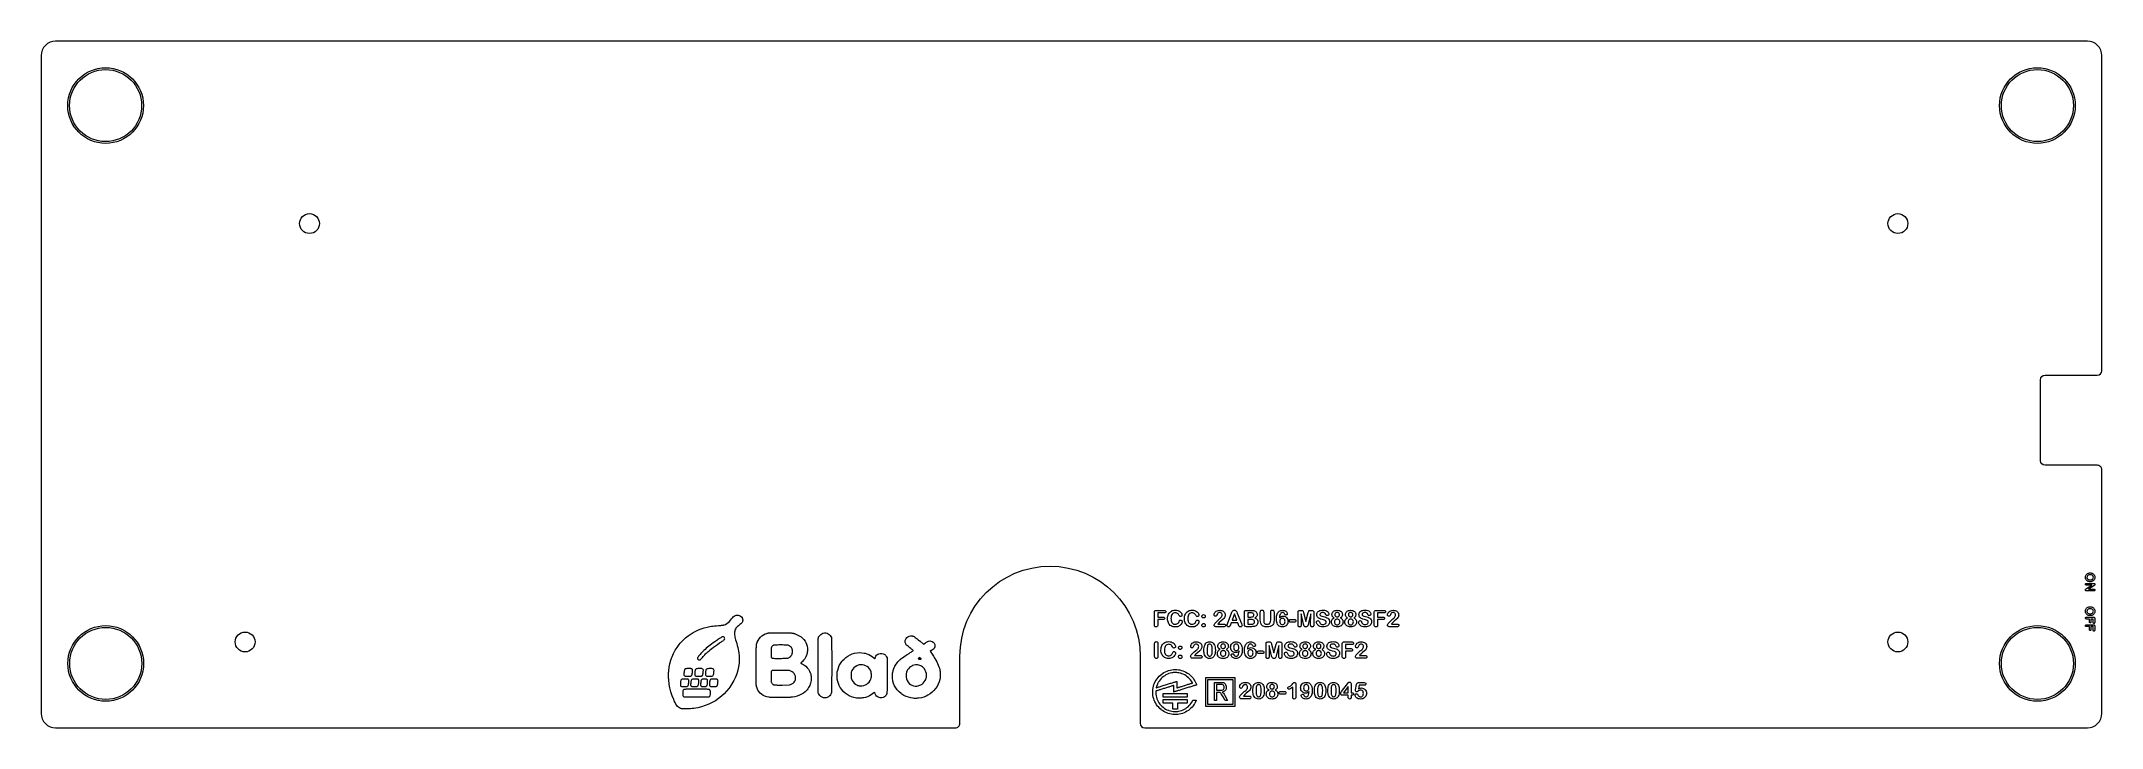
# Model space of a CAD drawing. Header units: millimetres. Extents: x 90 to 318, y -186 to -110.
import ezdxf

# ---------------------------------------------------------------- set-up
doc = ezdxf.new("R2010")
doc.units = ezdxf.units.MM
doc.layers.get('0').update_dxf_attribs({"linetype": 'CONTINUOUS', "lineweight": 20})
doc.layers.add('edge', color=6, linetype='CONTINUOUS', lineweight=20)

msp = doc.modelspace()

# ---------------------------------------------------------------- linework, layer by layer
msp.add_line((160.619782, -180.731423), (160.619782, -180.731423))
for points in [[(317.083451, -168.552102), (317.154009, -168.563302), (317.219234, -168.581468), (317.281536, -168.607481), (317.336132, -168.639623), (317.383853, -168.677883), (317.425373, -168.722719), (317.459969, -168.773719), (317.48784, -168.831573), (317.507428, -168.892936), (317.519626, -168.961168), (317.523866, -169.037286), (317.519569, -169.115593), (317.50721, -169.185768), (317.487378, -169.248841), (317.460362, -169.305709), (317.42517, -169.358545), (317.383667, -169.404119), (317.335476, -169.443015), (317.279928, -169.475519), (317.200042, -169.506775), (317.109201, -169.526317), (317.00546, -169.53316), (316.928354, -169.529471), (316.85804, -169.518797), (316.793763, -169.501592), (316.732349, -169.476743), (316.677459, -169.445222), (316.62841, -169.406948), (316.585668, -169.361964), (316.550061, -169.31051), (316.521371, -169.251854), (316.501289, -169.189549), (316.488742, -169.119765), (316.484368, -169.041377), (316.484445, -169.040034), (316.48883, -168.963537), (316.501694, -168.893494), (316.522409, -168.830229), (316.551744, -168.770657), (316.587502, -168.719011), (316.629815, -168.674463), (316.678454, -168.636693), (316.73375, -168.605243), (316.79651, -168.580125), (316.862104, -168.562633), (316.932037, -168.551914), (317.006864, -168.548251)], [(316.648499, -169.040034), (316.652858, -169.090497), (316.665729, -169.13758), (316.687212, -169.182061), (316.716856, -169.221356), (316.756262, -169.255679), (316.807013, -169.285193), (316.862386, -169.305733), (316.928344, -169.318895), (317.006864, -169.3236), (317.079459, -169.319361), (317.142401, -169.307339), (317.197069, -169.288307), (317.247414, -169.26068), (317.287466, -169.227175), (317.318579, -169.187557), (317.341215, -169.142364), (317.354994, -169.092628), (317.359734, -169.037286), (317.353935, -168.978689), (317.336959, -168.925728), (317.309071, -168.87822), (317.270647, -168.837618), (317.222586, -168.805372), (317.159272, -168.779244), (317.088959, -168.763408), (317.006864, -168.757811), (316.924041, -168.763398), (316.852686, -168.779244), (316.788364, -168.805778), (316.738564, -168.839633), (316.698703, -168.88195), (316.670908, -168.929148), (316.654224, -168.981513)], [(317.400767, -169.970599), (316.813302, -170.357052), (317.405225, -170.357052), (317.443892, -170.360337), (317.472746, -170.369147), (317.494068, -170.382515), (317.510488, -170.401253), (317.520393, -170.423762), (317.523866, -170.451208), (317.520373, -170.479612), (317.510474, -170.502663), (317.49419, -170.521611), (317.472918, -170.535192), (317.444199, -170.544117), (317.405774, -170.54744), (316.618152, -170.54744), (316.565584, -170.542013), (316.529312, -170.527778), (316.504875, -170.506248), (316.489848, -170.476662), (316.484368, -170.436187), (316.486449, -170.40934), (316.492367, -170.386239), (316.50249, -170.365024), (316.517585, -170.344718), (316.557885, -170.308937), (316.604841, -170.276025), (317.183147, -169.899158), (316.60252, -169.899158), (316.564678, -169.895704), (316.535988, -169.886344), (316.514349, -169.871925), (316.497719, -169.85215), (316.4878, -169.829259), (316.484368, -169.802255), (316.487884, -169.774321), (316.497944, -169.751214), (316.514654, -169.731791), (316.536404, -169.717785), (316.565009, -169.708698), (316.602459, -169.705351), (317.375061, -169.705351), (317.42179, -169.708482), (317.452974, -169.716403), (317.481198, -169.73379), (317.504082, -169.760184), (317.518954, -169.792097), (317.523866, -169.826191), (317.52145, -169.852665), (317.514767, -169.873757), (317.504126, -169.892396), (317.490404, -169.908439), (317.450959, -169.938726)], [(167.013291, -173.240964), (167.115252, -173.2603), (167.161744, -173.277595), (167.289374, -173.350628), (167.38905, -173.439513), (167.461213, -173.544665), (167.46566, -173.553494), (167.49336, -173.613927), (167.509158, -173.663738), (167.516165, -173.71715), (167.517488, -173.788297), (167.517477, -173.79007), (167.510928, -173.888472), (167.49055, -173.974336), (167.453328, -174.052104), (167.396211, -174.126169), (167.316208, -174.200965), (167.210273, -174.280905), (167.156567, -174.317586), (167.032327, -174.404929), (166.932725, -174.485489), (166.852367, -174.5642), (166.785769, -174.646065), (166.767941, -174.671548), (166.702823, -174.778942), (166.656091, -174.88462), (166.625817, -174.996162), (166.61013, -175.121177), (166.607088, -175.267245), (166.608181, -175.310473), (166.615584, -175.432692), (166.630508, -175.556111), (166.654164, -175.68654), (166.687728, -175.829911), (166.7324, -175.992083), (166.778089, -176.142917), (166.853542, -176.391671), (166.917095, -176.617502), (166.970277, -176.826879), (167.014653, -177.026296), (167.051733, -177.222194), (167.080878, -177.405537), (167.121455, -177.795776), (167.130108, -178.187232), (167.107192, -178.578687), (167.053021, -178.968941), (166.967934, -179.356809), (166.852259, -179.741067), (166.706342, -180.120512), (166.530515, -180.493939), (166.325096, -180.86014), (166.090413, -181.217947), (165.98861, -181.358169), (165.733065, -181.673706), (165.452957, -181.969401), (165.149942, -182.244304), (164.825806, -182.497449), (164.482152, -182.72791), (164.120731, -182.934692), (163.743225, -183.116848), (163.351327, -183.273438), (162.946739, -183.403454), (162.531135, -183.505985), (162.106235, -183.580049), (162.045164, -183.588213), (161.897208, -183.605009), (161.73904, -183.619005), (161.575643, -183.630052), (161.41198, -183.63803), (161.252981, -183.642835), (161.103592, -183.644319), (160.968826, -183.64239), (160.853554, -183.63689), (160.762776, -183.627707), (160.725823, -183.621205), (160.609371, -183.586743), (160.500688, -183.534634), (160.398188, -183.463051), (160.300194, -183.370054), (160.205149, -183.25376), (160.111378, -183.112279), (160.017279, -182.943689), (159.921208, -182.746115), (159.862252, -182.61358), (159.694175, -182.18569), (159.630225, -181.98538), (159.553238, -181.744188), (159.44071, -181.293972), (159.376779, -180.943754), (159.357849, -180.839892), (159.312144, -180.46024), (159.304489, -180.349134), (159.299191, -180.214391), (159.296249, -180.064434), (159.29565, -179.907749), (159.297105, -179.776278), (159.297354, -179.752781), (159.301408, -179.60797), (159.307787, -179.481764), (159.312856, -179.417108), (159.364864, -179.017852), (159.44525, -178.622599), (159.552809, -178.234263), (159.627245, -178.023241), (159.686341, -177.85576), (159.844652, -177.489954), (160.026493, -177.139789), (160.230726, -176.808132), (160.45611, -176.497911), (160.591855, -176.333788), (160.868319, -176.037796), (161.163058, -175.766905), (161.4784, -175.519278), (161.816628, -175.29302), (162.035807, -175.164368), (162.329295, -175.009598), (162.619392, -174.876022), (162.91482, -174.760212), (163.224276, -174.658763), (163.556453, -174.568242), (163.557396, -174.568018), (163.721374, -174.529382), (163.880906, -174.496535), (164.042068, -174.468657), (164.210938, -174.444875), (164.393552, -174.424356), (164.595994, -174.406227), (164.824317, -174.389675), (164.839762, -174.388669), (164.978246, -174.379354), (165.089831, -174.371035), (165.179876, -174.363103), (165.253748, -174.354892), (165.316878, -174.345785), (165.374595, -174.335105), (165.432305, -174.322251), (165.465893, -174.314017), (165.624132, -174.259904), (165.774182, -174.178271), (165.917704, -174.067909), (166.056327, -173.927522), (166.172614, -173.782274), (166.282003, -173.640011), (166.382353, -173.524097), (166.477278, -173.431099), (166.570357, -173.357639), (166.665219, -173.300263), (166.698219, -173.28397), (166.793004, -173.252945), (166.901923, -173.238573)], [(214.28049, -172.996364), (213.564761, -172.996364), (213.564761, -173.446552), (214.162448, -173.446552), (214.240043, -173.457231), (214.289723, -173.48513), (214.321132, -173.52927), (214.332038, -173.587895), (214.320972, -173.646272), (214.289063, -173.690001), (214.239134, -173.717463), (214.162448, -173.72792), (213.564761, -173.72792), (213.564761, -174.317913), (213.558043, -174.392581), (213.540049, -174.447775), (213.512664, -174.488162), (213.474946, -174.518992), (213.431105, -174.537472), (213.379234, -174.543886), (213.326587, -174.5374), (213.28233, -174.518755), (213.244485, -174.487723), (213.217086, -174.447035), (213.199161, -174.392049), (213.192498, -174.318352), (213.192498, -172.934704), (213.198988, -172.859679), (213.216239, -172.804902), (213.246821, -172.761103), (213.290757, -172.731153), (213.345573, -172.714282), (213.419791, -172.707962), (214.28049, -172.707962), (214.361453, -172.718988), (214.412711, -172.747639), (214.445108, -172.792861), (214.456235, -172.851503), (214.44505, -172.911282), (214.412711, -172.956686), (214.361453, -172.985337)], [(216.263803, -173.941254), (216.253738, -174.028692), (216.221048, -174.128649), (216.167871, -174.225897), (216.086959, -174.326156), (216.022086, -174.385365), (215.944794, -174.437824), (215.853512, -174.483436), (215.756966, -174.516146), (215.647347, -174.536686), (215.522575, -174.543886), (215.383034, -174.536822), (215.2622, -174.516849), (215.149302, -174.482004), (215.049086, -174.432878), (214.958294, -174.367594), (214.873121, -174.282412), (214.807074, -174.192527), (214.750792, -174.09139), (214.706753, -173.982842), (214.674955, -173.866076), (214.656143, -173.744074), (214.649675, -173.611746), (214.65716, -173.46712), (214.678688, -173.337257), (214.713203, -173.220359), (214.762496, -173.109134), (214.823201, -173.010916), (214.895433, -172.924373), (214.979077, -172.848852), (215.071394, -172.786609), (215.173283, -172.737088), (215.281067, -172.70155), (215.393866, -172.680064), (215.512683, -172.672791), (215.657108, -172.682992), (215.786839, -172.712493), (215.90418, -172.760388), (216.013107, -172.825802), (216.099841, -172.89807), (216.167303, -172.977239), (216.220502, -173.066641), (216.249693, -173.147389), (216.258857, -173.221788), (216.247654, -173.281806), (216.213575, -173.334884), (216.163372, -173.371677), (216.104105, -173.383794), (216.038964, -173.374452), (215.996834, -173.349832), (215.962466, -173.30859), (215.917809, -173.233987), (215.865298, -173.148929), (215.809759, -173.083328), (215.751186, -173.034282), (215.684491, -172.998417), (215.606681, -172.976089), (215.515211, -172.968227), (215.407212, -172.979298), (215.313758, -173.01118), (215.231772, -173.063583), (215.159325, -173.138476), (215.104727, -173.225783), (215.063353, -173.332868), (215.036558, -173.463735), (215.026884, -173.623176), (215.034199, -173.762708), (215.054447, -173.877856), (215.085576, -173.972468), (215.131708, -174.05978), (215.186961, -174.128033), (215.251539, -174.179977), (215.325734, -174.217476), (215.408856, -174.240478), (215.502901, -174.24845), (215.604602, -174.239285), (215.691708, -174.213139), (215.767013, -174.170854), (215.831383, -174.11286), (215.885684, -174.037781), (215.929899, -173.942573), (215.957336, -173.875032), (215.98848, -173.82464), (216.015204, -173.800053), (216.051821, -173.784452), (216.101687, -173.778698), (216.163548, -173.790369), (216.215993, -173.825409), (216.251738, -173.877398)], [(218.127865, -173.941254), (218.117799, -174.028692), (218.08511, -174.128649), (218.031932, -174.225897), (217.951021, -174.326156), (217.886147, -174.385365), (217.808856, -174.437824), (217.717573, -174.483436), (217.621027, -174.516146), (217.511409, -174.536686), (217.386636, -174.543886), (217.247096, -174.536822), (217.126261, -174.516849), (217.013363, -174.482004), (216.913147, -174.432878), (216.822355, -174.367594), (216.737182, -174.282412), (216.671135, -174.192527), (216.614853, -174.09139), (216.570815, -173.982842), (216.539016, -173.866076), (216.520205, -173.744074), (216.513737, -173.611746), (216.521222, -173.46712), (216.542749, -173.337257), (216.577264, -173.220359), (216.626557, -173.109134), (216.687262, -173.010916), (216.759494, -172.924373), (216.843138, -172.848852), (216.935456, -172.786609), (217.037345, -172.737088), (217.145129, -172.70155), (217.257928, -172.680064), (217.376745, -172.672791), (217.521169, -172.682992), (217.6509, -172.712493), (217.768241, -172.760388), (217.877169, -172.825802), (217.963903, -172.89807), (218.031364, -172.977239), (218.084564, -173.066641), (218.113754, -173.147389), (218.122919, -173.221788), (218.111715, -173.281806), (218.077636, -173.334884), (218.027434, -173.371677), (217.968166, -173.383794), (217.903026, -173.374452), (217.860895, -173.349832), (217.826528, -173.30859), (217.78187, -173.233987), (217.729359, -173.148929), (217.673821, -173.083328), (217.615248, -173.034282), (217.548552, -172.998417), (217.470742, -172.976089), (217.379272, -172.968227), (217.271273, -172.979298), (217.177819, -173.01118), (217.095834, -173.063583), (217.023386, -173.138476), (216.968788, -173.225783), (216.927415, -173.332868), (216.90062, -173.463735), (216.890946, -173.623176), (216.898261, -173.762708), (216.918509, -173.877856), (216.949637, -173.972468), (216.99577, -174.05978), (217.051022, -174.128033), (217.1156, -174.179977), (217.189796, -174.217476), (217.272917, -174.240478), (217.366963, -174.24845), (217.468663, -174.239285), (217.555769, -174.213139), (217.631075, -174.170854), (217.695444, -174.11286), (217.749745, -174.037781), (217.79396, -173.942573), (217.821398, -173.875032), (217.852542, -173.82464), (217.879266, -173.800053), (217.915883, -173.784452), (217.965748, -173.778698), (218.02761, -173.790369), (218.080054, -173.825409), (218.115799, -173.877398)], [(218.461439, -173.357965), (218.468126, -173.301504), (218.486862, -173.256727), (218.517273, -173.220908), (218.578305, -173.184579), (218.651802, -173.172218), (218.723149, -173.184655), (218.783364, -173.221568), (218.813475, -173.257703), (218.831966, -173.302319), (218.838538, -173.357965), (218.832188, -173.402315), (218.812799, -173.444741), (218.778418, -173.486559), (218.735749, -173.519972), (218.692755, -173.538852), (218.648175, -173.545031), (218.599496, -173.538789), (218.556098, -173.520382), (218.516504, -173.488977), (218.485569, -173.448872), (218.467522, -173.405655)], [(220.24175, -174.220313), (220.877135, -174.220313), (220.966662, -174.231388), (221.025733, -174.26032), (221.054397, -174.290154), (221.07145, -174.325827), (221.07739, -174.36924), (221.067046, -174.42614), (221.036394, -174.473215), (220.987794, -174.504139), (220.912746, -174.51575), (220.007753, -174.51575), (219.947389, -174.509435), (219.899518, -174.491875), (219.861354, -174.463872), (219.821682, -174.406943), (219.808707, -174.341873), (219.81581, -174.294346), (219.84212, -174.223391), (219.878818, -174.1552), (219.915429, -174.107766), (220.210755, -173.815298), (220.334399, -173.705329), (220.39925, -173.65505), (220.493772, -173.581319), (220.566422, -173.511618), (220.626206, -173.437222), (220.667868, -173.36423), (220.694302, -173.288362), (220.702709, -173.216732), (220.693255, -173.142006), (220.66567, -173.077037), (220.621996, -173.022371), (220.564883, -172.981306), (220.498592, -172.955754), (220.425848, -172.947124), (220.350057, -172.956014), (220.284485, -172.981787), (220.226714, -173.024819), (220.175474, -173.087698), (220.134368, -173.188705), (220.101658, -173.265614), (220.068423, -173.316969), (220.024268, -173.350393), (219.959832, -173.362362), (219.901725, -173.351792), (219.855199, -173.320816), (219.824571, -173.273245), (219.813653, -173.207939), (219.822862, -173.122509), (219.852011, -173.029886), (219.899422, -172.942215), (219.966537, -172.861835), (220.05096, -172.794928), (220.159538, -172.740165), (220.28252, -172.706123), (220.433212, -172.693893), (220.558223, -172.701016), (220.664769, -172.721053), (220.755576, -172.752475), (220.837005, -172.799671), (220.90791, -172.861725), (220.966072, -172.936357), (221.010016, -173.022412), (221.037471, -173.11537), (221.046615, -173.211676), (221.03799, -173.312119), (221.012646, -173.404776), (220.970558, -173.491285), (220.890555, -173.607551), (220.815696, -173.688133), (220.551804, -173.910699), (220.383742, -174.056562), (220.298133, -174.145795)], [(222.139077, -172.680623), (222.195058, -172.702136), (222.242208, -172.735957), (222.278589, -172.777534), (222.331895, -172.875903), (222.386739, -173.015598), (222.857701, -174.178768), (222.902252, -174.304708), (222.913205, -174.373197), (222.900435, -174.433341), (222.859899, -174.49058), (222.82168, -174.520342), (222.779342, -174.537901), (222.731415, -174.543886), (222.68959, -174.539764), (222.656017, -174.528279), (222.62703, -174.509915), (222.603261, -174.486074), (222.557978, -174.404851), (222.516652, -174.30879), (222.431362, -174.086664), (221.703433, -174.086664), (221.618254, -174.313626), (221.566411, -174.436335), (221.531205, -174.496076), (221.503549, -174.521569), (221.465082, -174.537847), (221.412064, -174.543886), (221.346272, -174.531242), (221.287756, -174.492559), (221.246919, -174.436627), (221.233901, -174.375615), (221.246321, -174.298459), (221.286987, -174.188659), (221.437978, -173.805296), (221.748056, -173.018016), (221.795427, -172.896786), (221.825352, -172.829546), (221.854888, -172.778743), (221.891428, -172.736167), (221.938419, -172.702136), (221.994333, -172.680584), (222.066134, -172.672791)], [(221.801912, -173.805296), (222.330466, -173.805296), (222.063716, -173.07352)], [(224.105976, -172.712291), (224.205298, -172.724008), (224.29648, -172.747864), (224.375987, -172.785997), (224.436602, -172.829216), (224.490073, -172.882937), (224.533827, -172.944846), (224.565691, -173.01274), (224.585156, -173.085363), (224.591739, -173.162876), (224.580905, -173.266803), (224.549843, -173.355589), (224.498929, -173.43247), (224.426167, -173.499415), (224.327407, -173.556901), (224.440379, -173.603314), (224.52706, -173.659945), (224.591985, -173.726275), (224.638119, -173.803139), (224.666595, -173.892648), (224.676589, -173.997967), (224.667724, -174.097225), (224.641722, -174.188114), (224.598554, -174.27241), (224.540269, -174.346873), (224.470513, -174.40658), (224.387967, -174.452662), (224.301167, -174.481617), (224.197715, -174.501571), (224.086069, -174.511943), (223.947561, -174.51575), (223.396806, -174.51575), (223.318047, -174.508557), (223.26243, -174.489647), (223.223918, -174.461344), (223.196783, -174.421637), (223.178739, -174.365857), (223.171931, -174.288677), (223.171931, -174.234382), (223.171931, -173.446552), (223.171931, -172.935034), (223.178969, -172.856312), (223.197503, -172.800338), (223.225237, -172.761268), (223.26433, -172.73344), (223.319683, -172.71495), (223.396806, -172.707962), (223.980754, -172.707962)], [(223.544084, -173.446552), (223.875021, -173.446552), (224.002992, -173.439232), (224.084398, -173.421163), (224.129468, -173.399196), (224.166547, -173.36739), (224.196615, -173.324553), (224.219255, -173.271303), (224.22695, -173.211236), (224.21504, -173.128075), (224.182996, -173.0712), (224.131109, -173.033403), (224.065273, -173.011131), (223.970134, -172.995403), (223.836992, -172.989329), (223.544084, -172.989329)], [(223.544084, -174.234382), (223.932833, -174.234382), (224.060026, -174.224665), (224.152085, -174.199028), (224.217422, -174.16109), (224.262215, -174.111893), (224.289673, -174.04971), (224.299491, -173.97038), (224.288059, -173.88552), (224.256447, -173.822072), (224.204859, -173.774631), (224.138648, -173.743332), (224.046436, -173.721962), (223.920523, -173.713851), (223.544084, -173.713851)], [(224.940591, -173.76452), (224.940591, -172.897665), (224.947096, -172.824618), (224.964609, -172.769919), (224.991369, -172.729284), (225.028437, -172.698107), (225.072256, -172.679341), (225.124909, -172.672791), (225.179984, -172.679437), (225.224924, -172.698296), (225.262076, -172.729284), (225.288837, -172.769988), (225.30635, -172.824762), (225.312854, -172.897885), (225.312854, -173.785402), (225.322033, -173.929575), (225.346376, -174.036985), (225.374844, -174.099731), (225.414132, -174.151249), (225.464969, -174.193056), (225.524426, -174.222093), (225.602478, -174.241324), (225.704021, -174.24845), (225.81076, -174.240028), (225.893081, -174.21717), (225.956169, -174.182248), (226.003854, -174.135793), (226.049397, -174.055587), (226.080009, -173.944424), (226.091561, -173.792766), (226.091561, -172.897885), (226.098032, -172.823872), (226.115364, -172.769001), (226.14168, -172.728734), (226.1784, -172.697968), (226.222397, -172.679332), (226.275879, -172.672791), (226.329352, -172.679279), (226.373946, -172.697856), (226.411727, -172.728625), (226.439154, -172.768992), (226.457129, -172.823865), (226.463824, -172.897775), (226.463824, -173.765179), (226.452456, -173.968216), (226.422388, -174.119527), (226.386931, -174.209779), (226.335234, -174.2927), (226.265987, -174.36935), (226.196554, -174.424454), (226.120159, -174.468601), (226.035947, -174.502121), (225.898774, -174.532778), (225.72985, -174.543886), (225.591041, -174.538366), (225.472189, -174.522879), (225.370776, -174.498823), (225.274035, -174.462039), (225.192767, -174.41536), (225.124909, -174.359019), (225.068102, -174.291584), (225.021456, -174.211473), (224.985105, -174.116779), (224.952562, -173.961432)], [(227.52514, -172.701206), (227.61748, -172.722242), (227.699974, -172.756212), (227.776274, -172.802869), (227.836242, -172.854463), (227.882093, -172.911074), (227.917533, -172.974871), (227.937265, -173.033686), (227.943533, -173.088907), (227.934008, -173.138096), (227.904405, -173.183759), (227.860222, -173.21553), (227.804717, -173.226294), (227.754303, -173.217876), (227.706788, -173.192002), (227.668127, -173.151859), (227.640403, -173.09704), (227.604037, -173.029894), (227.551816, -172.978009), (227.486929, -172.944458), (227.411352, -172.933056), (227.34839, -172.942094), (227.283308, -172.970535), (227.224753, -173.014243), (227.175597, -173.071761), (227.140653, -173.137033), (227.110102, -173.229664), (227.085951, -173.357256), (227.070963, -173.528544), (227.154769, -173.447161), (227.247477, -173.389069), (227.350999, -173.353362), (227.469054, -173.341039), (227.583188, -173.352185), (227.686235, -173.384783), (227.779591, -173.437699), (227.860771, -173.50931), (227.926761, -173.596517), (227.976506, -173.699563), (228.007035, -173.811208), (228.017282, -173.928394), (228.008184, -174.041898), (227.981526, -174.14636), (227.937488, -174.243504), (227.877165, -174.331119), (227.80336, -174.404406), (227.714812, -174.464532), (227.616899, -174.508119), (227.509795, -174.534735), (227.391568, -174.543886), (227.25626, -174.532046), (227.137802, -174.497989), (227.033044, -174.44255), (226.942366, -174.366349), (226.865588, -174.267789), (226.802455, -174.143157), (226.759997, -174.008772), (226.743859, -173.914436), (226.732663, -173.848988), (226.72288, -173.659446), (226.728619, -173.504634), (226.745019, -173.366461), (226.771021, -173.24322), (226.809464, -173.123358), (226.855783, -173.022638), (226.909286, -172.938551), (226.974484, -172.863696), (227.0472, -172.803146), (227.128116, -172.755772), (227.215877, -172.721985), (227.313003, -172.701118), (227.421134, -172.693893)], [(227.099979, -173.914436), (227.110081, -174.021217), (227.138787, -174.111414), (227.185159, -174.18833), (227.248173, -174.250105), (227.318436, -174.285669), (227.398932, -174.297689), (227.475896, -174.286575), (227.542538, -174.253883), (227.601715, -174.197562), (227.644961, -174.126702), (227.672203, -174.040182), (227.681949, -173.934), (227.671935, -173.828153), (227.64414, -173.743527), (227.598672, -173.672366), (227.540935, -173.622077), (227.47221, -173.590709), (227.396514, -173.580202), (227.323358, -173.59007), (227.252533, -173.620209), (227.191209, -173.668563), (227.141964, -173.736163), (227.110913, -173.816869)], [(228.72213, -174.009288), (228.333491, -174.009288), (228.251187, -173.997799), (228.196434, -173.967302), (228.161227, -173.919466), (228.149283, -173.858712), (228.161027, -173.796741), (228.195225, -173.748912), (228.249272, -173.718458), (228.333491, -173.706817), (228.72213, -173.706817), (228.806331, -173.718462), (228.860286, -173.748912), (228.89457, -173.79675), (228.906338, -173.858712), (228.894802, -173.919621), (228.861055, -173.967302), (228.828255, -173.989335), (228.783237, -174.003856)], [(229.748133, -174.239108), (229.462589, -173.091325), (229.466106, -174.334069), (229.460067, -174.402188), (229.443804, -174.453255), (229.418955, -174.49124), (229.384566, -174.520248), (229.343616, -174.537757), (229.294098, -174.543886), (229.246193, -174.537904), (229.205793, -174.52067), (229.171109, -174.491899), (229.146026, -174.454318), (229.129551, -174.403188), (229.123409, -174.334289), (229.123409, -172.911404), (229.131742, -172.834516), (229.153383, -172.783154), (229.186057, -172.749947), (229.255865, -172.719391), (229.354328, -172.707962), (229.467535, -172.707962), (229.563101, -172.713571), (229.617231, -172.726756), (229.657961, -172.752684), (229.686804, -172.794021), (229.737692, -172.950751), (229.996198, -173.9218), (230.254705, -172.950751), (230.305483, -172.794021), (230.334394, -172.752672), (230.375056, -172.726756), (230.429295, -172.71357), (230.524972, -172.707962), (230.638069, -172.707962), (230.736613, -172.719398), (230.80634, -172.749947), (230.839078, -172.783164), (230.860754, -172.834528), (230.869098, -172.911404), (230.869098, -174.334289), (230.863056, -174.402407), (230.846792, -174.453432), (230.821947, -174.49135), (230.787537, -174.520229), (230.746215, -174.537736), (230.695881, -174.543886), (230.648826, -174.537874), (230.608806, -174.520471), (230.574101, -174.49124), (230.548941, -174.453209), (230.532501, -174.402139), (230.526401, -174.334069), (230.529918, -173.091325), (230.244374, -174.239108), (230.198102, -174.403752), (230.173043, -174.453177), (230.131167, -174.500142), (230.075434, -174.53216), (229.996308, -174.543886), (229.934913, -174.536493), (229.886179, -174.51575), (229.845899, -174.483513), (229.816167, -174.444089), (229.777039, -174.348028)], [(232.614128, -173.96939), (232.604482, -174.076407), (232.576209, -174.174196), (232.529278, -174.264717), (232.465555, -174.344233), (232.383835, -174.412475), (232.281432, -174.469807), (232.17033, -174.509783), (232.042466, -174.535001), (231.894991, -174.543886), (231.718727, -174.531475), (231.57322, -174.496895), (231.453046, -174.44288), (231.375604, -174.388791), (231.30882, -174.324176), (231.251912, -174.24823), (231.207526, -174.164423), (231.182541, -174.085898), (231.174536, -174.011046), (231.186331, -173.94816), (231.221687, -173.894982), (231.274663, -173.858946), (231.341598, -173.846622), (231.39655, -173.856174), (231.441506, -173.884211), (231.477729, -173.928227), (231.510968, -173.995109), (231.547875, -174.076381), (231.584717, -174.138101), (231.63139, -174.18946), (231.696165, -174.232513), (231.774709, -174.259369), (231.885099, -174.269553), (231.990179, -174.260444), (232.076035, -174.235011), (232.146464, -174.194814), (232.203496, -174.139238), (232.235937, -174.078075), (232.246811, -174.008738), (232.240461, -173.952031), (232.222397, -173.904931), (232.192845, -173.865306), (232.132271, -173.817464), (232.052711, -173.780786), (231.821682, -173.718248), (231.635815, -173.666486), (231.495361, -173.611526), (231.412317, -173.564784), (231.343189, -173.50912), (231.286424, -173.444244), (231.244369, -173.37004), (231.218246, -173.283223), (231.209047, -173.180791), (231.218356, -173.083373), (231.245585, -172.995201), (231.29082, -172.914261), (231.351773, -172.844137), (231.429633, -172.784543), (231.527125, -172.735329), (231.631953, -172.701606), (231.752124, -172.680296), (231.890045, -172.672791), (232.050261, -172.683887), (232.178337, -172.714336), (232.292171, -172.763968), (232.380461, -172.824575), (232.451854, -172.897134), (232.498173, -172.969106), (232.526476, -173.045392), (232.535433, -173.117044), (232.523847, -173.179836), (232.488282, -173.237065), (232.454007, -173.266943), (232.415364, -173.284486), (232.370788, -173.290481), (232.312275, -173.281885), (232.273409, -173.258937), (232.24147, -173.2212), (232.201638, -173.156282), (232.146087, -173.062828), (232.084585, -172.997023), (232.035667, -172.967723), (231.965055, -172.94774), (231.865426, -172.94009), (231.773702, -172.947635), (231.699609, -172.968558), (231.639672, -173.00131), (231.590448, -173.046941), (231.563133, -173.095196), (231.554163, -173.148038), (231.561558, -173.197864), (231.583069, -173.239483), (231.616573, -173.274626), (231.663083, -173.306088), (231.766947, -173.350052), (231.941373, -173.396653), (232.089991, -173.435084), (232.217795, -173.475458), (232.33535, -173.524715), (232.428931, -173.580531), (232.506624, -173.650589), (232.565108, -173.737152), (232.591446, -173.802165), (232.608179, -173.878832)], [(233.600488, -172.70406), (233.717067, -172.732362), (233.820973, -172.779106), (233.902704, -172.838424), (233.967977, -172.911281), (234.012943, -172.991308), (234.039822, -173.078634), (234.048883, -173.171999), (234.041733, -173.251373), (234.020832, -173.323409), (233.986235, -173.389619), (233.939464, -173.448144), (233.880276, -173.499052), (233.806973, -173.542613), (233.898405, -173.587986), (233.973925, -173.646477), (234.034972, -173.71797), (234.078669, -173.799581), (234.104946, -173.889942), (234.11406, -173.992691), (234.105479, -174.094123), (234.080297, -174.187511), (234.038552, -174.274499), (233.981258, -174.351762), (233.90814, -174.417539), (233.817085, -174.472445), (233.717388, -174.511151), (233.603724, -174.535388), (233.473618, -174.543886), (233.338505, -174.535281), (233.222541, -174.510942), (233.122788, -174.472445), (233.031706, -174.417569), (232.95903, -174.352214), (232.90253, -174.275818), (232.861519, -174.189667), (232.836707, -174.096655), (232.828231, -173.995109), (232.829021, -173.985767), (232.837401, -173.886633), (232.863412, -173.794514), (232.905106, -173.715734), (232.962841, -173.648095), (233.038453, -173.590409), (233.135098, -173.542613), (233.043212, -173.488229), (232.975337, -173.424824), (232.927726, -173.351891), (232.898623, -173.267536), (232.890608, -173.189584), (232.888461, -173.168701), (232.895909, -173.087844), (232.918189, -173.010328), (232.955946, -172.934924), (233.00694, -172.867769), (233.0723, -172.809424), (233.154002, -172.759509), (233.243263, -172.72386), (233.344193, -172.70165), (233.45889, -172.693893)], [(233.172137, -173.985767), (233.182354, -174.076659), (233.211594, -174.153269), (233.258595, -174.217812), (233.319196, -174.265266), (233.390585, -174.294702), (233.47109, -174.304724), (233.552604, -174.294509), (233.624194, -174.264607), (233.684641, -174.216596), (233.731136, -174.15151), (233.759976, -174.074355), (233.770044, -173.983239), (233.75991, -173.892582), (233.731136, -173.817606), (233.684352, -173.755216), (233.621776, -173.709345), (233.547934, -173.681286), (233.463726, -173.671646), (233.384466, -173.681098), (233.316045, -173.708498), (233.255888, -173.754298), (233.21067, -173.814324), (233.182335, -173.889964)], [(233.212694, -173.189584), (233.220855, -173.256099), (233.244509, -173.313231), (233.284135, -173.363241), (233.33552, -173.40121), (233.396154, -173.424365), (233.468672, -173.432484), (233.524034, -173.427744), (233.572427, -173.414129), (233.616165, -173.391933), (233.652441, -173.363241), (233.681838, -173.327827), (233.703878, -173.285975), (233.717434, -173.239591), (233.722123, -173.187166), (233.713885, -173.117585), (233.68992, -173.056924), (233.651387, -173.005449), (233.599684, -172.966139), (233.53822, -172.941574), (233.466144, -172.933056), (233.393124, -172.941495), (233.332826, -172.965488), (233.282376, -173.004827), (233.244141, -173.05638), (233.220851, -173.117092)], [(235.097013, -172.70406), (235.213592, -172.732362), (235.317498, -172.779106), (235.399229, -172.838424), (235.464502, -172.911281), (235.509468, -172.991308), (235.536347, -173.078634), (235.545408, -173.171999), (235.538257, -173.251373), (235.517357, -173.323409), (235.48276, -173.389619), (235.435989, -173.448144), (235.376801, -173.499052), (235.303498, -173.542613), (235.394929, -173.587986), (235.47045, -173.646477), (235.531497, -173.71797), (235.575194, -173.799581), (235.60147, -173.889942), (235.610584, -173.992691), (235.602004, -174.094123), (235.576822, -174.187511), (235.535077, -174.274499), (235.477782, -174.351762), (235.404664, -174.417539), (235.313609, -174.472445), (235.213913, -174.511151), (235.100248, -174.535388), (234.970143, -174.543886), (234.835029, -174.535281), (234.719066, -174.510942), (234.619313, -174.472445), (234.528231, -174.417569), (234.455555, -174.352214), (234.399054, -174.275818), (234.358044, -174.189667), (234.333231, -174.096655), (234.324756, -173.995109), (234.325546, -173.985767), (234.333926, -173.886633), (234.359937, -173.794514), (234.401631, -173.715734), (234.459366, -173.648095), (234.534978, -173.590409), (234.631622, -173.542613), (234.539736, -173.488229), (234.471862, -173.424824), (234.42425, -173.351891), (234.395148, -173.267536), (234.387133, -173.189584), (234.384986, -173.168701), (234.392434, -173.087844), (234.414713, -173.010328), (234.45247, -172.934924), (234.503465, -172.867769), (234.568825, -172.809424), (234.650527, -172.759509), (234.739788, -172.72386), (234.840718, -172.70165), (234.955415, -172.693893)], [(234.668662, -173.985767), (234.678878, -174.076659), (234.708119, -174.153269), (234.75512, -174.217812), (234.81572, -174.265266), (234.887109, -174.294702), (234.967615, -174.304724), (235.049129, -174.294509), (235.120719, -174.264607), (235.181166, -174.216596), (235.22766, -174.15151), (235.256501, -174.074355), (235.266568, -173.983239), (235.256434, -173.892582), (235.22766, -173.817606), (235.180877, -173.755216), (235.118301, -173.709345), (235.044458, -173.681286), (234.960251, -173.671646), (234.88099, -173.681098), (234.81257, -173.708498), (234.752413, -173.754298), (234.707195, -173.814324), (234.67886, -173.889964)], [(234.709218, -173.189584), (234.71738, -173.256099), (234.741034, -173.313231), (234.780659, -173.363241), (234.832045, -173.40121), (234.892679, -173.424365), (234.965197, -173.432484), (235.020559, -173.427744), (235.068951, -173.414129), (235.112689, -173.391933), (235.148965, -173.363241), (235.178363, -173.327827), (235.200403, -173.285975), (235.213959, -173.239591), (235.218648, -173.187166), (235.21041, -173.117585), (235.186444, -173.056924), (235.147912, -173.005449), (235.096209, -172.966139), (235.034745, -172.941574), (234.962669, -172.933056), (234.889648, -172.941495), (234.829351, -172.965488), (234.778901, -173.004827), (234.740665, -173.05638), (234.717376, -173.117092)], [(237.286591, -173.96939), (237.276945, -174.076407), (237.248672, -174.174196), (237.201741, -174.264717), (237.138018, -174.344233), (237.056299, -174.412475), (236.953896, -174.469807), (236.842793, -174.509783), (236.714929, -174.535001), (236.567455, -174.543886), (236.39119, -174.531475), (236.245683, -174.496895), (236.125509, -174.44288), (236.048067, -174.388791), (235.981284, -174.324176), (235.924375, -174.24823), (235.879989, -174.164423), (235.855005, -174.085898), (235.846999, -174.011046), (235.858794, -173.94816), (235.89415, -173.894982), (235.947126, -173.858946), (236.014061, -173.846622), (236.069014, -173.856174), (236.113969, -173.884211), (236.150192, -173.928227), (236.183432, -173.995109), (236.220338, -174.076381), (236.257181, -174.138101), (236.303853, -174.18946), (236.368629, -174.232513), (236.447172, -174.259369), (236.557563, -174.269553), (236.662642, -174.260444), (236.748499, -174.235011), (236.818927, -174.194814), (236.875959, -174.139238), (236.9084, -174.078075), (236.919274, -174.008738), (236.912924, -173.952031), (236.89486, -173.904931), (236.865309, -173.865306), (236.804734, -173.817464), (236.725174, -173.780786), (236.494145, -173.718248), (236.308279, -173.666486), (236.167824, -173.611526), (236.084781, -173.564784), (236.015652, -173.50912), (235.958887, -173.444244), (235.916833, -173.37004), (235.890709, -173.283223), (235.881511, -173.180791), (235.890819, -173.083373), (235.918048, -172.995201), (235.963283, -172.914261), (236.024237, -172.844137), (236.102097, -172.784543), (236.199588, -172.735329), (236.304416, -172.701606), (236.424588, -172.680296), (236.562509, -172.672791), (236.722724, -172.683887), (236.850801, -172.714336), (236.964635, -172.763968), (237.052924, -172.824575), (237.124317, -172.897134), (237.170637, -172.969106), (237.19894, -173.045392), (237.207896, -173.117044), (237.19631, -173.179836), (237.160745, -173.237065), (237.12647, -173.266943), (237.087827, -173.284486), (237.043252, -173.290481), (236.984738, -173.281885), (236.945872, -173.258937), (236.913934, -173.2212), (236.874101, -173.156282), (236.81855, -173.062828), (236.757048, -172.997023), (236.70813, -172.967723), (236.637518, -172.94774), (236.537889, -172.94009), (236.446166, -172.947635), (236.372072, -172.968558), (236.312135, -173.00131), (236.262911, -173.046941), (236.235596, -173.095196), (236.226626, -173.148038), (236.234021, -173.197864), (236.255532, -173.239483), (236.289036, -173.274626), (236.335546, -173.306088), (236.43941, -173.350052), (236.613836, -173.396653), (236.762454, -173.435084), (236.890258, -173.475458), (237.007813, -173.524715), (237.101394, -173.580531), (237.179088, -173.650589), (237.237571, -173.737152), (237.26391, -173.802165), (237.280642, -173.878832)], [(238.669799, -172.996364), (237.95407, -172.996364), (237.95407, -173.446552), (238.551757, -173.446552), (238.629352, -173.457231), (238.679032, -173.48513), (238.710441, -173.52927), (238.721347, -173.587895), (238.710281, -173.646272), (238.678372, -173.690001), (238.628443, -173.717463), (238.551757, -173.72792), (237.95407, -173.72792), (237.95407, -174.317913), (237.947352, -174.392581), (237.929358, -174.447775), (237.901973, -174.488162), (237.864255, -174.518992), (237.820414, -174.537472), (237.768543, -174.543886), (237.715896, -174.5374), (237.671639, -174.518755), (237.633794, -174.487723), (237.606395, -174.447035), (237.588471, -174.392049), (237.581807, -174.318352), (237.581807, -172.934704), (237.588298, -172.859679), (237.605548, -172.804902), (237.63613, -172.761103), (237.680066, -172.731153), (237.734883, -172.714282), (237.8091, -172.707962), (238.669799, -172.707962), (238.750762, -172.718988), (238.80202, -172.747639), (238.834417, -172.792861), (238.845544, -172.851503), (238.834359, -172.911282), (238.80202, -172.956686), (238.750762, -172.985337)], [(239.485546, -174.220313), (240.120932, -174.220313), (240.210458, -174.231388), (240.269529, -174.26032), (240.298193, -174.290154), (240.315246, -174.325827), (240.321186, -174.36924), (240.310842, -174.42614), (240.28019, -174.473215), (240.23159, -174.504139), (240.156542, -174.51575), (239.251549, -174.51575), (239.191185, -174.509435), (239.143314, -174.491875), (239.10515, -174.463872), (239.065478, -174.406943), (239.052503, -174.341873), (239.059606, -174.294346), (239.085916, -174.223391), (239.122614, -174.1552), (239.159225, -174.107766), (239.454552, -173.815298), (239.578196, -173.705329), (239.643046, -173.65505), (239.737568, -173.581319), (239.810218, -173.511618), (239.870003, -173.437222), (239.911664, -173.36423), (239.938098, -173.288362), (239.946506, -173.216732), (239.937051, -173.142006), (239.909466, -173.077037), (239.865793, -173.022371), (239.808679, -172.981306), (239.742388, -172.955754), (239.669644, -172.947124), (239.593853, -172.956014), (239.528281, -172.981787), (239.47051, -173.024819), (239.419271, -173.087698), (239.378165, -173.188705), (239.345454, -173.265614), (239.312219, -173.316969), (239.268064, -173.350393), (239.203629, -173.362362), (239.145522, -173.351792), (239.098995, -173.320816), (239.068367, -173.273245), (239.057449, -173.207939), (239.066658, -173.122509), (239.095808, -173.029886), (239.143218, -172.942215), (239.210333, -172.861835), (239.294756, -172.794928), (239.403334, -172.740165), (239.526316, -172.706123), (239.677008, -172.693893), (239.802019, -172.701016), (239.908565, -172.721053), (239.999372, -172.752475), (240.080801, -172.799671), (240.151706, -172.861725), (240.209868, -172.936357), (240.253812, -173.022412), (240.281267, -173.11537), (240.290412, -173.211676), (240.281787, -173.312119), (240.256443, -173.404776), (240.214354, -173.491285), (240.134351, -173.607551), (240.059492, -173.688133), (239.7956, -173.910699), (239.627538, -174.056562), (239.541929, -174.145795)], [(317.083451, -172.310432), (317.154009, -172.321632), (317.219234, -172.339798), (317.281536, -172.365811), (317.336132, -172.397953), (317.383853, -172.436213), (317.425373, -172.481049), (317.459969, -172.532049), (317.48784, -172.589903), (317.507428, -172.651266), (317.519626, -172.719498), (317.523866, -172.795616), (317.519569, -172.873923), (317.50721, -172.944098), (317.487378, -173.007171), (317.460362, -173.064039), (317.42517, -173.116875), (317.383667, -173.162449), (317.335476, -173.201345), (317.279928, -173.233849), (317.200042, -173.265105), (317.109201, -173.284647), (317.00546, -173.29149), (316.928354, -173.287801), (316.85804, -173.277127), (316.793763, -173.259922), (316.732349, -173.235073), (316.677459, -173.203552), (316.62841, -173.165278), (316.585668, -173.120294), (316.550061, -173.06884), (316.521371, -173.010184), (316.501289, -172.947879), (316.488742, -172.878095), (316.484368, -172.799707), (316.484445, -172.798364), (316.48883, -172.721867), (316.501694, -172.651824), (316.522409, -172.588559), (316.551744, -172.528987), (316.587502, -172.477341), (316.629815, -172.432793), (316.678454, -172.395023), (316.73375, -172.363573), (316.79651, -172.338455), (316.862104, -172.320963), (316.932037, -172.310244), (317.006864, -172.306581)], [(317.344103, -174.061283), (317.344103, -173.663655), (317.093998, -173.663655), (317.093998, -173.995703), (317.088065, -174.038812), (317.072566, -174.066412), (317.048044, -174.083862), (317.015474, -174.08992), (316.983042, -174.083773), (316.958749, -174.066045), (316.943492, -174.038307), (316.937683, -173.995703), (316.937683, -173.663655), (316.609909, -173.663655), (316.568426, -173.659923), (316.537763, -173.649926), (316.515326, -173.634713), (316.498198, -173.613758), (316.487931, -173.589402), (316.484368, -173.560585), (316.487971, -173.531336), (316.49833, -173.506749), (316.51557, -173.485724), (316.538174, -173.470502), (316.568722, -173.460544), (316.609665, -173.456843), (317.378358, -173.456843), (317.420039, -173.460448), (317.450471, -173.470032), (317.474803, -173.487022), (317.491442, -173.511431), (317.500815, -173.541884), (317.504326, -173.583116), (317.504326, -174.061283), (317.4982, -174.106262), (317.482283, -174.134739), (317.45716, -174.152737), (317.424581, -174.158919), (317.391371, -174.152705), (317.366146, -174.134739), (317.350229, -174.106262)], [(316.648499, -172.798364), (316.652858, -172.848827), (316.665729, -172.89591), (316.687212, -172.940391), (316.716856, -172.979686), (316.756262, -173.014009), (316.807013, -173.043523), (316.862386, -173.064063), (316.928344, -173.077225), (317.006864, -173.08193), (317.079459, -173.077691), (317.142401, -173.065669), (317.197069, -173.046637), (317.247414, -173.01901), (317.287466, -172.985505), (317.318579, -172.945887), (317.341215, -172.900694), (317.354994, -172.850958), (317.359734, -172.795616), (317.353935, -172.737019), (317.336959, -172.684058), (317.309071, -172.63655), (317.270647, -172.595948), (317.222586, -172.563702), (317.159272, -172.537574), (317.088959, -172.521738), (317.006864, -172.516141), (316.924041, -172.521728), (316.852686, -172.537574), (316.788364, -172.564108), (316.738564, -172.597963), (316.698703, -172.64028), (316.670908, -172.687478), (316.654224, -172.739843)], [(162.500935, -178.023241), (162.507389, -178.064096), (162.5192, -178.091902), (162.564559, -178.152181), (162.629143, -178.193415), (162.703919, -178.212372), (162.779885, -178.20585), (162.808369, -178.195498), (162.843425, -178.170442), (162.8776, -178.133009), (162.879155, -178.130849), (162.920427, -178.07699), (162.980185, -178.00511), (163.054063, -177.920007), (163.137669, -177.826591), (163.226611, -177.729602), (163.316514, -177.633924), (163.403006, -177.544379), (163.481694, -177.465755), (163.490998, -177.456735), (163.635025, -177.320951), (163.783589, -177.188586), (163.940015, -177.05707), (164.107584, -176.923875), (164.289632, -176.786443), (164.489471, -176.642262), (164.710408, -176.488738), (164.955732, -176.323363), (165.025434, -176.277106), (165.151309, -176.193479), (165.252684, -176.125271), (165.332221, -176.070455), (165.392638, -176.027002), (165.43667, -175.992906), (165.466999, -175.966137), (165.486332, -175.944675), (165.497388, -175.926501), (165.49837, -175.924258), (165.518438, -175.858173), (165.515648, -175.799767), (165.495005, -175.744468), (165.451934, -175.688252), (165.390442, -175.653079), (165.317782, -175.640297), (165.241181, -175.651242), (165.172022, -175.684392), (165.143578, -175.703602), (165.091946, -175.738295), (165.020848, -175.786011), (164.933975, -175.844284), (164.835035, -175.910612), (164.727714, -175.982514), (164.656416, -176.030269), (164.434778, -176.180039), (164.237327, -176.316642), (164.060253, -176.443101), (163.899718, -176.562469), (163.751931, -176.677757), (163.613047, -176.791998), (163.479262, -176.908203), (163.346778, -177.029426), (163.211775, -177.158654), (163.119266, -177.250011), (162.998162, -177.373356), (162.885135, -177.493374), (162.782562, -177.607271), (162.69279, -177.712243), (162.618137, -177.805489), (162.560987, -177.884191), (162.523697, -177.945534), (162.51129, -177.97459)], [(171.227353, -175.19081), (171.423966, -175.191428), (171.649565, -175.192475), (171.722154, -175.192851), (171.953763, -175.19409), (172.155707, -175.195353), (172.330712, -175.196803), (172.481427, -175.19865), (172.610572, -175.201116), (172.720839, -175.204394), (172.814878, -175.20866), (172.895405, -175.214146), (172.965125, -175.221027), (173.0267, -175.229517), (173.082825, -175.239822), (173.136198, -175.25213), (173.189504, -175.26664), (173.245415, -175.283578), (173.30665, -175.303106), (173.337982, -175.313233), (173.570766, -175.402177), (173.787719, -175.512607), (173.986214, -175.64237), (174.163581, -175.789398), (174.317214, -175.951519), (174.444436, -176.126634), (174.518749, -176.260723), (174.599795, -176.462228), (174.656613, -176.680201), (174.688124, -176.908563), (174.693278, -177.141238), (174.68773, -177.234309), (174.678636, -177.335342), (174.669546, -177.413801), (174.658603, -177.479413), (174.644015, -177.541873), (174.623941, -177.610905), (174.60682, -177.664645), (174.523154, -177.875967), (174.41443, -178.068899), (174.278698, -178.246404), (174.114065, -178.411359), (174.109761, -178.415164), (174.053195, -178.465995), (174.006645, -178.509456), (173.974891, -178.540947), (173.962753, -178.555869), (173.962751, -178.555916), (173.975679, -178.567913), (174.011359, -178.590136), (174.063477, -178.61878), (174.094798, -178.634873), (174.310121, -178.759058), (174.503098, -178.903186), (174.672099, -179.065553), (174.815605, -179.244413), (174.932036, -179.438013), (175.01982, -179.644635), (175.027049, -179.66619), (175.060381, -179.779244), (175.084069, -179.888342), (175.099005, -180.001772), (175.106229, -180.127765), (175.106684, -180.274574), (175.105463, -180.33055), (175.097215, -180.499954), (175.080984, -180.646431), (175.055022, -180.778786), (175.017574, -180.905808), (174.966846, -181.036322), (174.961346, -181.049061), (174.905694, -181.160329), (174.832282, -181.282751), (174.747857, -181.406309), (174.659145, -181.520974), (174.59681, -181.591982), (174.433761, -181.744735), (174.244254, -181.885012), (174.032445, -182.010961), (173.802422, -182.120743), (173.558279, -182.212508), (173.30416, -182.284395), (173.044174, -182.334512), (172.91289, -182.350886), (172.866989, -182.35384), (172.792763, -182.356466), (172.693543, -182.358764), (172.572617, -182.360728), (172.433364, -182.362367), (172.279053, -182.363697), (172.113043, -182.364685), (171.938639, -182.365369), (171.759143, -182.365704), (171.577907, -182.365733), (171.398238, -182.365439), (171.22345, -182.364812), (171.056881, -182.363873), (170.901849, -182.362612), (170.761662, -182.361018), (170.639654, -182.35912), (170.539137, -182.356898), (170.463447, -182.354334), (170.415878, -182.351464), (170.408448, -182.350653), (170.188585, -182.306972), (169.980839, -182.235962), (169.787442, -182.139668), (169.610567, -182.020208), (169.452429, -181.879709), (169.315233, -181.720258), (169.201161, -181.54395), (169.112435, -181.352911), (169.05126, -181.149229), (169.030354, -181.033977), (169.027501, -181.001897), (169.024968, -180.948299), (169.022774, -180.872255), (169.020917, -180.772842), (169.019363, -180.649186), (169.01816, -180.50031), (169.017247, -180.325346), (169.016671, -180.123368), (169.016376, -179.893453), (169.016381, -179.861086), (169.016407, -179.634665), (169.016714, -179.346122), (169.017314, -179.026909), (169.01801, -178.746095), (169.01882, -178.433539), (169.019518, -178.15157), (169.020208, -177.898417), (169.020944, -177.672308), (169.021657, -177.504996), (169.021802, -177.471484), (169.022897, -177.294207), (169.024293, -177.138669), (169.026047, -177.003151), (169.028259, -176.885872), (169.031004, -176.785065), (169.034386, -176.698998), (169.038445, -176.625865), (169.043294, -176.563931), (169.048991, -176.511423), (169.055625, -176.466592), (169.063275, -176.427665), (169.072023, -176.39288), (169.081953, -176.360489), (169.093132, -176.328705), (169.105663, -176.295796), (169.119602, -176.259976), (169.132623, -176.225989), (169.221887, -176.03296), (169.338068, -175.852671), (169.477688, -175.688298), (169.637275, -175.543045), (169.813311, -175.420076), (170.002337, -175.322581), (170.195913, -175.255044), (170.24475, -175.242342), (170.291766, -175.231319), (170.339537, -175.221865), (170.390634, -175.213899), (170.447631, -175.20732), (170.513093, -175.201983), (170.589585, -175.197828), (170.679672, -175.194729), (170.785922, -175.192574), (170.910906, -175.191273), (171.057187, -175.190724)], [(176.738363, -175.211746), (176.877466, -175.243852), (177.006507, -175.300349), (177.122007, -175.379006), (177.220396, -175.477484), (177.298152, -175.593571), (177.351777, -175.724918), (177.373989, -175.831791), (177.375844, -175.862649), (177.377569, -175.923623), (177.379148, -176.012769), (177.380616, -176.128017), (177.381947, -176.267366), (177.38316, -176.428826), (177.384226, -176.610379), (177.385185, -176.810021), (177.386009, -177.025737), (177.386709, -177.255511), (177.387276, -177.497346), (177.387733, -177.749212), (177.388062, -178.009119), (177.388278, -178.27505), (177.388364, -178.544999), (177.388325, -178.816958), (177.388165, -179.0889), (177.387883, -179.358825), (177.387495, -179.624735), (177.386979, -179.884598), (177.386349, -180.136425), (177.385612, -180.378204), (177.38475, -180.607912), (177.383778, -180.823538), (177.382696, -181.023083), (177.381495, -181.204541), (177.380185, -181.365897), (177.378759, -181.50513), (177.377216, -181.620246), (177.375577, -181.709226), (177.373824, -181.770069), (177.371952, -181.800749), (177.371791, -181.801926), (177.333368, -181.942874), (177.266034, -182.073231), (177.172887, -182.187192), (177.164216, -182.195592), (177.040006, -182.294128), (176.905456, -182.363945), (176.763728, -182.404163), (176.617942, -182.413897), (176.475785, -182.393367), (176.32045, -182.340379), (176.187803, -182.264558), (176.076803, -182.164997), (175.986281, -182.040763), (175.931311, -181.931001), (175.893718, -181.842404), (175.889465, -178.852401), (175.888916, -178.480527), (175.888409, -178.139566), (175.88796, -177.828152), (175.887627, -177.544829), (175.887449, -177.288244), (175.887465, -177.056949), (175.887707, -176.849555), (175.888213, -176.664655), (175.889012, -176.500851), (175.89016, -176.356715), (175.891675, -176.230871), (175.893629, -176.121885), (175.896026, -176.028357), (175.898913, -175.948891), (175.902329, -175.882074), (175.906324, -175.826498), (175.910931, -175.780756), (175.916185, -175.743458), (175.922121, -175.713154), (175.928775, -175.688499), (175.936197, -175.66805), (175.94441, -175.650394), (175.953476, -175.634164), (175.963401, -175.61789), (175.974261, -175.600209), (175.978062, -175.593817), (176.061816, -175.47809), (176.166397, -175.376912), (176.284855, -175.295674), (176.410235, -175.239838), (176.444059, -175.229895), (176.592704, -175.206347)], [(186.260033, -175.538247), (186.312935, -175.541773), (186.362741, -175.549535), (186.412193, -175.563105), (186.464047, -175.584137), (186.521049, -175.61425), (186.585938, -175.655055), (186.66145, -175.708195), (186.750364, -175.775254), (186.855373, -175.857885), (186.979281, -175.957685), (187.12479, -176.076307), (187.152414, -176.098888), (187.578052, -176.447092), (187.75065, -176.332414), (187.826001, -176.283448), (187.901167, -176.236464), (187.967039, -176.197017), (188.012196, -176.171926), (188.143288, -176.120751), (188.274394, -176.101157), (188.402632, -176.112736), (188.525184, -176.15512), (188.639254, -176.227884), (188.681759, -176.265305), (188.750769, -176.342008), (188.795763, -176.420605), (188.82039, -176.510144), (188.828374, -176.619749), (188.828405, -176.627974), (188.826047, -176.709423), (188.817659, -176.77058), (188.801318, -176.823173), (188.792464, -176.84359), (188.74325, -176.922764), (188.669491, -177.004794), (188.577744, -177.083612), (188.474596, -177.153094), (188.436334, -177.174458), (188.304519, -177.243973), (188.521626, -177.562504), (188.684063, -177.805615), (188.825892, -178.028589), (188.948696, -178.234743), (189.054144, -178.427431), (189.143798, -178.609985), (189.219333, -178.785691), (189.282364, -178.957922), (189.334488, -179.129987), (189.377351, -179.305214), (189.3821, -179.327351), (189.397244, -179.402127), (189.408411, -179.467671), (189.416238, -179.531352), (189.421302, -179.600635), (189.424244, -179.682874), (189.425646, -179.785497), (189.425992, -179.861732), (189.425896, -179.981344), (189.424489, -180.075666), (189.421212, -180.151727), (189.415636, -180.216548), (189.407181, -180.27719), (189.395384, -180.340666), (189.389027, -180.371058), (189.314724, -180.643181), (189.211057, -180.903572), (189.079392, -181.150579), (188.92113, -181.382499), (188.737638, -181.597669), (188.530271, -181.794431), (188.300451, -181.971089), (188.049503, -182.125971), (187.874757, -182.214626), (187.615229, -182.319662), (187.344356, -182.397174), (187.05863, -182.448128), (186.902829, -182.46443), (186.804319, -182.472067), (186.727988, -182.476606), (186.663732, -182.478035), (186.601592, -182.476344), (186.531465, -182.471516), (186.443812, -182.463542), (186.166978, -182.422601), (185.896959, -182.354114), (185.637887, -182.259689), (185.393879, -182.140926), (185.169086, -181.99942), (185.082953, -181.934815), (184.864257, -181.742853), (184.67173, -181.533273), (184.50617, -181.307393), (184.368469, -181.066493), (184.259442, -180.811899), (184.179905, -180.544896), (184.17742, -180.534256), (184.159564, -180.433286), (184.146129, -180.308741), (184.137348, -180.169131), (184.133462, -180.022966), (184.13413, -179.941018), (184.134636, -179.87873), (184.141112, -179.744931), (184.153101, -179.630056), (184.1543, -179.621928), (184.205475, -179.387165), (184.287297, -179.15001), (184.398547, -178.913467), (184.537983, -178.68042), (184.575854, -178.624838), (184.64967, -178.523429), (184.726366, -178.427763), (184.808476, -178.335767), (184.898585, -178.245258), (184.999183, -178.154164), (185.087974, -178.080935), (185.112913, -178.06038), (185.242282, -177.961764), (185.389869, -177.856225), (185.558251, -177.741658), (185.749971, -177.615911), (185.966856, -177.477389), (186.097035, -177.395006), (186.202238, -177.328269), (186.284889, -177.275646), (186.347361, -177.235545), (186.392068, -177.206441), (186.421423, -177.186779), (186.437842, -177.174993), (186.443697, -177.169524), (186.443812, -177.169111), (186.431795, -177.157949), (186.400386, -177.133477), (186.358939, -177.102849), (186.303996, -177.061457), (186.234276, -177.006466), (186.154162, -176.941575), (186.068086, -176.870543), (185.980393, -176.797027), (185.895474, -176.724734), (185.817742, -176.657427), (185.751546, -176.59878), (185.701305, -176.552498), (185.671411, -176.522283), (185.669426, -176.519978), (185.598119, -176.409517), (185.555252, -176.288108), (185.540948, -176.160532), (185.555367, -176.031562), (185.59863, -175.905924), (185.647817, -175.820113), (185.741327, -175.71049), (185.853546, -175.626604), (185.982177, -175.569654), (186.124943, -175.540821), (186.201293, -175.537314)], [(218.651802, -174.543886), (218.579378, -174.531176), (218.517823, -174.493328), (218.487123, -174.456218), (218.468191, -174.410047), (218.461439, -174.352095), (218.467479, -174.30297), (218.485222, -174.259305), (218.515295, -174.219654), (218.554097, -174.188696), (218.59784, -174.170338), (218.648175, -174.16404), (218.69847, -174.170229), (218.742802, -174.188355), (218.782704, -174.218994), (218.813869, -174.258405), (218.832261, -174.30225), (218.838538, -174.352095), (218.831887, -174.409296), (218.813163, -174.455338), (218.782704, -174.492778), (218.721992, -174.531136)], [(317.344103, -174.906363), (317.344103, -174.508736), (317.093998, -174.508736), (317.093998, -174.840784), (317.088065, -174.883892), (317.072566, -174.911492), (317.048044, -174.928942), (317.015474, -174.935), (316.983042, -174.928853), (316.958749, -174.911126), (316.943492, -174.883387), (316.937683, -174.840784), (316.937683, -174.508736), (316.609909, -174.508736), (316.568426, -174.505003), (316.537763, -174.495006), (316.515326, -174.479793), (316.498198, -174.458838), (316.487931, -174.434482), (316.484368, -174.405665), (316.487971, -174.376417), (316.49833, -174.351829), (316.51557, -174.330805), (316.538174, -174.315583), (316.568722, -174.305625), (316.609665, -174.301923), (317.378358, -174.301923), (317.420039, -174.305529), (317.450471, -174.315112), (317.474803, -174.332102), (317.491442, -174.356511), (317.500815, -174.386965), (317.504326, -174.428196), (317.504326, -174.906363), (317.4982, -174.951342), (317.482283, -174.979819), (317.45716, -174.997817), (317.424581, -175.003999), (317.391371, -174.997785), (317.366146, -174.979819), (317.350229, -174.951342)], [(170.664742, -177.504996), (170.665012, -177.634609), (170.667632, -177.738434), (170.673393, -177.819726), (170.683019, -177.881771), (170.697329, -177.927805), (170.717043, -177.961115), (170.742962, -177.98496), (170.775839, -178.002601), (170.816444, -178.017328), (170.824286, -178.019812), (170.848296, -178.022301), (170.901317, -178.024485), (170.98002, -178.026338), (171.081061, -178.027808), (171.20114, -178.028864), (171.336906, -178.029475), (171.485031, -178.02958), (171.642205, -178.02917), (171.649403, -178.029139), (171.831779, -178.028241), (171.984818, -178.027211), (172.111389, -178.025927), (172.214475, -178.024308), (172.297055, -178.022234), (172.362063, -178.019602), (172.41245, -178.016297), (172.451174, -178.012213), (172.481181, -178.007234), (172.505433, -178.001271), (172.517719, -177.997426), (172.617513, -177.953732), (172.718523, -177.891819), (172.811051, -177.818783), (172.88542, -177.74176), (172.908183, -177.710996), (172.95867, -177.628849), (172.993752, -177.553003), (173.015877, -177.47428), (173.027488, -177.383481), (173.031038, -177.271474), (173.031019, -177.250472), (173.029667, -177.160344), (173.025664, -177.093614), (173.01783, -177.041398), (173.005009, -176.99478), (172.992918, -176.961973), (172.927702, -176.839503), (172.837322, -176.733587), (172.726478, -176.648331), (172.599866, -176.587863), (172.547406, -176.571894), (172.518539, -176.565765), (172.482064, -176.560676), (172.434967, -176.556565), (172.37422, -176.553343), (172.296747, -176.550892), (172.199515, -176.549142), (172.079498, -176.548004), (171.933642, -176.547354), (171.758896, -176.54713), (171.732768, -176.547124), (171.535317, -176.547478), (171.368841, -176.548541), (171.231928, -176.550345), (171.123226, -176.552927), (171.041364, -176.55632), (170.98496, -176.560558), (170.952659, -176.56568), (170.951011, -176.566154), (170.880573, -176.600048), (170.809375, -176.655875), (170.747009, -176.724888), (170.70894, -176.785802), (170.698148, -176.808753), (170.689594, -176.831612), (170.682954, -176.858339), (170.677933, -176.892913), (170.674205, -176.939312), (170.671489, -177.001528), (170.669471, -177.083518), (170.667841, -177.189257), (170.666304, -177.322758), (170.666056, -177.346308)], [(180.731937, -177.400224), (180.995784, -177.438984), (181.091974, -177.461165), (181.301348, -177.525878), (181.509531, -177.612005), (181.709437, -177.715729), (181.894, -177.833267), (182.05614, -177.960764), (182.106212, -178.006991), (182.143433, -178.04103), (182.170523, -178.062163), (182.180286, -178.06599), (182.186488, -178.04756), (182.196707, -178.007195), (182.205781, -177.967024), (182.237291, -177.874583), (182.289229, -177.778697), (182.353904, -177.691756), (182.413897, -177.633534), (182.519089, -177.56307), (182.628864, -177.517377), (182.752571, -177.493117), (182.822033, -177.48801), (182.962873, -177.492018), (183.087383, -177.518335), (183.204815, -177.569392), (183.268378, -177.608017), (183.345382, -177.667892), (183.407235, -177.738005), (183.461488, -177.827598), (183.48191, -177.869166), (183.525368, -177.961898), (183.529672, -179.901174), (183.530351, -180.19948), (183.530958, -180.46724), (183.531409, -180.706218), (183.531621, -180.918169), (183.531546, -181.1049), (183.531057, -181.268175), (183.530121, -181.409767), (183.528638, -181.531458), (183.526541, -181.635029), (183.523742, -181.722238), (183.520179, -181.794881), (183.515756, -181.854726), (183.510399, -181.903559), (183.504061, -181.943142), (183.49663, -181.975255), (183.488049, -182.001676), (183.478222, -182.024187), (183.46707, -182.044585), (183.454534, -182.064591), (183.440541, -182.086019), (183.434222, -182.09582), (183.342383, -182.211438), (183.230985, -182.302316), (183.102803, -182.367091), (182.960687, -182.404457), (182.807391, -182.412992), (182.78346, -182.411705), (182.653124, -182.389256), (182.529855, -182.342367), (182.421577, -182.274709), (182.353616, -182.211006), (182.293644, -182.13139), (182.243862, -182.043338), (182.208577, -181.956069), (182.192125, -181.878852), (182.191438, -181.863013), (182.189277, -181.817194), (182.183867, -181.786298), (182.181056, -181.780815), (182.165272, -181.786095), (182.132616, -181.809321), (182.089319, -181.845928), (182.076618, -181.857506), (181.930231, -181.977022), (181.758363, -182.090052), (181.567713, -182.193242), (181.365036, -182.283288), (181.156979, -182.35691), (180.962616, -182.408107), (180.896463, -182.4185), (180.805531, -182.427324), (180.697383, -182.434374), (180.579547, -182.439399), (180.459551, -182.442202), (180.344933, -182.442551), (180.24326, -182.440241), (180.162057, -182.435045), (180.138024, -182.432241), (179.862933, -182.378112), (179.597859, -182.294154), (179.344928, -182.181899), (179.106247, -182.04291), (178.884016, -181.878714), (178.680337, -181.690873), (178.497375, -181.480887), (178.337247, -181.250327), (178.230361, -181.058739), (178.131899, -180.829016), (178.057747, -180.582535), (178.008441, -180.324415), (177.984465, -180.059834), (177.985468, -179.918324), (177.986362, -179.793922), (178.014657, -179.531817), (178.05466, -179.336254), (178.132767, -179.073102), (178.230781, -178.832157), (178.351194, -178.60841), (178.496603, -178.396762), (178.56891, -178.306449), (178.756907, -178.105424), (178.964504, -177.927298), (179.188906, -177.773021), (179.427331, -177.64352), (179.676974, -177.539711), (179.935056, -177.462545), (180.19876, -177.412954), (180.465329, -177.391864)], [(186.970066, -178.080935), (186.98744, -178.085658), (187.028556, -178.093186), (187.085049, -178.10235), (187.148617, -178.111842), (187.210918, -178.120456), (187.263561, -178.126892), (187.297108, -178.129904), (187.31373, -178.128636), (187.317336, -178.119342), (187.305953, -178.097038), (187.277559, -178.056738), (187.256682, -178.028694), (187.179512, -177.925718), (187.071997, -178.000397), (187.023013, -178.03553), (186.9872, -178.063353), (186.970463, -178.079207)], [(213.21459, -177.817803), (213.21459, -176.397665), (213.221156, -176.324667), (213.238845, -176.269965), (213.265918, -176.229284), (213.303359, -176.19802), (213.347037, -176.179293), (213.398908, -176.172791), (213.452381, -176.179279), (213.496975, -176.197856), (213.534756, -176.228625), (213.562187, -176.26899), (213.580159, -176.323831), (213.586853, -176.397665), (213.586853, -177.817803), (213.580176, -177.891642), (213.562214, -177.946735), (213.534756, -177.987503), (213.496934, -178.018599), (213.452341, -178.037344), (213.398908, -178.043886), (213.34793, -178.037382), (213.304431, -178.018532), (213.266577, -177.986843), (213.239104, -177.945704), (213.221212, -177.890748)], [(215.530488, -177.441254), (215.520423, -177.528692), (215.487734, -177.628649), (215.434556, -177.725897), (215.353644, -177.826156), (215.288771, -177.885365), (215.211479, -177.937824), (215.120197, -177.983436), (215.023651, -178.016146), (214.914032, -178.036686), (214.78926, -178.043886), (214.64972, -178.036822), (214.528885, -178.016849), (214.415987, -177.982004), (214.315771, -177.932878), (214.224979, -177.867594), (214.139806, -177.782412), (214.073759, -177.692527), (214.017477, -177.59139), (213.973438, -177.482842), (213.94164, -177.366076), (213.922829, -177.244074), (213.916361, -177.111746), (213.923846, -176.96712), (213.945373, -176.837257), (213.979888, -176.720359), (214.029181, -176.609134), (214.089886, -176.510916), (214.162118, -176.424373), (214.245762, -176.348852), (214.33808, -176.286609), (214.439969, -176.237088), (214.547752, -176.20155), (214.660551, -176.180064), (214.779368, -176.172791), (214.923793, -176.182992), (215.053524, -176.212493), (215.170865, -176.260388), (215.279793, -176.325802), (215.366527, -176.39807), (215.433988, -176.477239), (215.487188, -176.566641), (215.516378, -176.647389), (215.525543, -176.721788), (215.514339, -176.781806), (215.48026, -176.834884), (215.430058, -176.871677), (215.37079, -176.883794), (215.30565, -176.874452), (215.263519, -176.849832), (215.229152, -176.80859), (215.184494, -176.733987), (215.131983, -176.648929), (215.076444, -176.583328), (215.017872, -176.534282), (214.951176, -176.498417), (214.873366, -176.476089), (214.781896, -176.468227), (214.673897, -176.479298), (214.580443, -176.51118), (214.498457, -176.563583), (214.42601, -176.638476), (214.371412, -176.725783), (214.330038, -176.832868), (214.303244, -176.963735), (214.293569, -177.123176), (214.300885, -177.262708), (214.321133, -177.377856), (214.352261, -177.472468), (214.398393, -177.55978), (214.453646, -177.628033), (214.518224, -177.679977), (214.59242, -177.717476), (214.675541, -177.740478), (214.769586, -177.74845), (214.871287, -177.739285), (214.958393, -177.713139), (215.033698, -177.670854), (215.098068, -177.61286), (215.152369, -177.537781), (215.196584, -177.442573), (215.224022, -177.375032), (215.255166, -177.32464), (215.28189, -177.300053), (215.318507, -177.284452), (215.368372, -177.278698), (215.430234, -177.290369), (215.482678, -177.325409), (215.518423, -177.377398)], [(215.864063, -176.857965), (215.87075, -176.801504), (215.889485, -176.756727), (215.919897, -176.720908), (215.980929, -176.684579), (216.054426, -176.672218), (216.125773, -176.684655), (216.185987, -176.721568), (216.216098, -176.757703), (216.234589, -176.802319), (216.241162, -176.857965), (216.234811, -176.902315), (216.215423, -176.944741), (216.181041, -176.986559), (216.138373, -177.019972), (216.095379, -177.038852), (216.050799, -177.045031), (216.00212, -177.038789), (215.958722, -177.020382), (215.919128, -176.988977), (215.888193, -176.948872), (215.870146, -176.905655)], [(216.054426, -178.043886), (215.982002, -178.031176), (215.920447, -177.993328), (215.889747, -177.956218), (215.870815, -177.910047), (215.864063, -177.852095), (215.870102, -177.80297), (215.887846, -177.759305), (215.917919, -177.719654), (215.956721, -177.688696), (216.000464, -177.670338), (216.050799, -177.66404), (216.101094, -177.670229), (216.145426, -177.688355), (216.185328, -177.718994), (216.216493, -177.758405), (216.234885, -177.80225), (216.241162, -177.852095), (216.234511, -177.909296), (216.215787, -177.955338), (216.185328, -177.992778), (216.124616, -178.031136)], [(217.644374, -177.720313), (218.279759, -177.720313), (218.369286, -177.731388), (218.428357, -177.76032), (218.457021, -177.790154), (218.474074, -177.825827), (218.480014, -177.86924), (218.46967, -177.92614), (218.439018, -177.973215), (218.390418, -178.004139), (218.31537, -178.01575), (217.410377, -178.01575), (217.350013, -178.009435), (217.302141, -177.991875), (217.263978, -177.963872), (217.224305, -177.906943), (217.211331, -177.841873), (217.218434, -177.794346), (217.244743, -177.723391), (217.281442, -177.6552), (217.318053, -177.607766), (217.613379, -177.315298), (217.737023, -177.205329), (217.801874, -177.15505), (217.896396, -177.081319), (217.969046, -177.011618), (218.02883, -176.937222), (218.070492, -176.86423), (218.096926, -176.788362), (218.105333, -176.716732), (218.095879, -176.642006), (218.068294, -176.577037), (218.02462, -176.522371), (217.967507, -176.481306), (217.901216, -176.455754), (217.828472, -176.447124), (217.752681, -176.456014), (217.687109, -176.481787), (217.629338, -176.524819), (217.578098, -176.587698), (217.536992, -176.688705), (217.504281, -176.765614), (217.471047, -176.816969), (217.426891, -176.850393), (217.362456, -176.862362), (217.304349, -176.851792), (217.257823, -176.820816), (217.227195, -176.773245), (217.216277, -176.707939), (217.225486, -176.622509), (217.254635, -176.529886), (217.302046, -176.442215), (217.369161, -176.361835), (217.453584, -176.294928), (217.562161, -176.240165), (217.685143, -176.206123), (217.835836, -176.193893), (217.960847, -176.201016), (218.067393, -176.221053), (218.1582, -176.252475), (218.239628, -176.299671), (218.310534, -176.361725), (218.368696, -176.436357), (218.41264, -176.522412), (218.440095, -176.61537), (218.449239, -176.711676), (218.440614, -176.812119), (218.41527, -176.904776), (218.373182, -176.991285), (218.293179, -177.107551), (218.21832, -177.188133), (217.954428, -177.410699), (217.786366, -177.556562), (217.700757, -177.645795)], [(219.435971, -176.204584), (219.543936, -176.235329), (219.641544, -176.286333), (219.726385, -176.356449), (219.797724, -176.443784), (219.859375, -176.553516), (219.896906, -176.653882), (219.926426, -176.779868), (219.945986, -176.936363), (219.953128, -177.128782), (219.946426, -177.324574), (219.928398, -177.477744), (219.892797, -177.61838), (219.837064, -177.742845), (219.774454, -177.832937), (219.702086, -177.906627), (219.619334, -177.965521), (219.527593, -178.00884), (219.4292, -178.034981), (219.322469, -178.043886), (219.200537, -178.031959), (219.08899, -177.996887), (218.985377, -177.938263), (218.895285, -177.860011), (218.820658, -177.763497), (218.760942, -177.646125), (218.728261, -177.539816), (218.704778, -177.418832), (218.691589, -177.291827), (218.686973, -177.149774), (218.687996, -177.113944), (218.692171, -176.967677), (218.706647, -176.813452), (218.733047, -176.669616), (218.768306, -176.555825), (218.825938, -176.444874), (218.896516, -176.35611), (218.980431, -176.286547), (219.077067, -176.235932), (219.186828, -176.204754), (219.312687, -176.193893)], [(219.032198, -177.113944), (219.039709, -177.335278), (219.059126, -177.493241), (219.083131, -177.589828), (219.11357, -177.662379), (219.149142, -177.715697), (219.195737, -177.757031), (219.25173, -177.781929), (219.320051, -177.790655), (219.390697, -177.781525), (219.447837, -177.755588), (219.494696, -177.71262), (219.530359, -177.657411), (219.560374, -177.584055), (219.583503, -177.488295), (219.601993, -177.330599), (219.609222, -177.104052), (219.601707, -176.888738), (219.582294, -176.735306), (219.558319, -176.641701), (219.527863, -176.571369), (219.492168, -176.519664), (219.445733, -176.479977), (219.388635, -176.455721), (219.317633, -176.447124), (219.243339, -176.45742), (219.183404, -176.486804), (219.134289, -176.536082), (219.094956, -176.6099), (219.063424, -176.721306), (219.040925, -176.88425)], [(220.945973, -176.20406), (221.062552, -176.232362), (221.166458, -176.279106), (221.248189, -176.338424), (221.313462, -176.411281), (221.358428, -176.491308), (221.385307, -176.578634), (221.394368, -176.671999), (221.387218, -176.751373), (221.366317, -176.823409), (221.33172, -176.889619), (221.284949, -176.948144), (221.225761, -176.999052), (221.152458, -177.042613), (221.24389, -177.087986), (221.31941, -177.146477), (221.380457, -177.21797), (221.424154, -177.299581), (221.450431, -177.389942), (221.459545, -177.492691), (221.450964, -177.594123), (221.425782, -177.687511), (221.384037, -177.774499), (221.326743, -177.851762), (221.253625, -177.917539), (221.16257, -177.972445), (221.062873, -178.011151), (220.949209, -178.035388), (220.819103, -178.043886), (220.68399, -178.035281), (220.568026, -178.010942), (220.468273, -177.972445), (220.377191, -177.917569), (220.304515, -177.852214), (220.248015, -177.775818), (220.207004, -177.689667), (220.182192, -177.596655), (220.173716, -177.495109), (220.174506, -177.485767), (220.182886, -177.386633), (220.208897, -177.294514), (220.250591, -177.215734), (220.308326, -177.148095), (220.383938, -177.090409), (220.480583, -177.042613), (220.388697, -176.988229), (220.320822, -176.924824), (220.273211, -176.851891), (220.244108, -176.767536), (220.236093, -176.689584), (220.233946, -176.668701), (220.241394, -176.587844), (220.263674, -176.510328), (220.301431, -176.434924), (220.352425, -176.367769), (220.417785, -176.309424), (220.499487, -176.259509), (220.588748, -176.22386), (220.689678, -176.20165), (220.804375, -176.193893)], [(220.517622, -177.485767), (220.527839, -177.576659), (220.557079, -177.653269), (220.60408, -177.717812), (220.664681, -177.765266), (220.73607, -177.794702), (220.816575, -177.804724), (220.898089, -177.794509), (220.969679, -177.764607), (221.030126, -177.716596), (221.076621, -177.65151), (221.105461, -177.574355), (221.115529, -177.483239), (221.105395, -177.392582), (221.076621, -177.317606), (221.029837, -177.255216), (220.967261, -177.209345), (220.893419, -177.181286), (220.809211, -177.171646), (220.729951, -177.181098), (220.66153, -177.208498), (220.601373, -177.254298), (220.556155, -177.314324), (220.52782, -177.389964)], [(220.558179, -176.689584), (220.56634, -176.756099), (220.589994, -176.813231), (220.62962, -176.863241), (220.681005, -176.90121), (220.741639, -176.924365), (220.814157, -176.932484), (220.869519, -176.927744), (220.917912, -176.914129), (220.96165, -176.891933), (220.997926, -176.863241), (221.027323, -176.827827), (221.049363, -176.785975), (221.062919, -176.739591), (221.067608, -176.687166), (221.05937, -176.617585), (221.035405, -176.556924), (220.996872, -176.505449), (220.945169, -176.466139), (220.883705, -176.441574), (220.811629, -176.433056), (220.738609, -176.441495), (220.678311, -176.465488), (220.627861, -176.504827), (220.589626, -176.55638), (220.566336, -176.617092)], [(222.370144, -176.200691), (222.464405, -176.220313), (222.549515, -176.252035), (222.628398, -176.296633), (222.698214, -176.352683), (222.759771, -176.420966), (222.810503, -176.498037), (222.854334, -176.590161), (222.890673, -176.699586), (222.924378, -176.873734), (222.936396, -177.079542), (222.930593, -177.237118), (222.914133, -177.375563), (222.888255, -177.496978), (222.849829, -177.614802), (222.802891, -177.715394), (222.748011, -177.800877), (222.681555, -177.876894), (222.608208, -177.937446), (222.527313, -177.983876), (222.439731, -178.016645), (222.343018, -178.036884), (222.235614, -178.043886), (222.129948, -178.03658), (222.037467, -178.015699), (221.956115, -177.982227), (221.880957, -177.936075), (221.82133, -177.884885), (221.775204, -177.828574), (221.739452, -177.765103), (221.719543, -177.706473), (221.713215, -177.65129), (221.722826, -177.601095), (221.752343, -177.555889), (221.796481, -177.524547), (221.852031, -177.513904), (221.904523, -177.521828), (221.951169, -177.545448), (221.988858, -177.583462), (222.017554, -177.63964), (222.053209, -177.707096), (222.106031, -177.759441), (222.17172, -177.793373), (222.245396, -177.804724), (222.312466, -177.795869), (222.376518, -177.769003), (222.433316, -177.726329), (222.48225, -177.667557), (222.527497, -177.574327), (222.564186, -177.428637), (222.586884, -177.211653), (222.505178, -177.289991), (222.411029, -177.348161), (222.305971, -177.384328), (222.187694, -177.39674), (222.074486, -177.385332), (221.970403, -177.351678), (221.876201, -177.297516), (221.795867, -177.225722), (221.731092, -177.138728), (221.68266, -177.037007), (221.653057, -176.926852), (221.643093, -176.810594), (221.643818, -176.802571), (221.654319, -176.686339), (221.687606, -176.569563), (221.742088, -176.462573), (221.815101, -176.371617), (221.905298, -176.297305), (222.012388, -176.240825), (222.131047, -176.205953), (222.26518, -176.193893)], [(221.977217, -176.802571), (221.987035, -176.908185), (222.014324, -176.993015), (222.057451, -177.061407), (222.116337, -177.115306), (222.182988, -177.146819), (222.260234, -177.157578), (222.33332, -177.147815), (222.404105, -177.11801), (222.465846, -177.070106), (222.515993, -177.002935), (222.547939, -176.922393), (222.559187, -176.824663), (222.553358, -176.743567), (222.536546, -176.671229), (222.508981, -176.604765), (222.473238, -176.54967), (222.428357, -176.50383), (222.375968, -176.469326), (222.317373, -176.447487), (222.25287, -176.44009), (222.180687, -176.450888), (222.116392, -176.48308), (222.057451, -176.539338), (222.014268, -176.609595), (221.986998, -176.695952)], [(223.976389, -176.201206), (224.068729, -176.222242), (224.151223, -176.256212), (224.227524, -176.302869), (224.287491, -176.354463), (224.333343, -176.411074), (224.368782, -176.474871), (224.388514, -176.533686), (224.394782, -176.588907), (224.385257, -176.638096), (224.355654, -176.683759), (224.311472, -176.71553), (224.255966, -176.726294), (224.205552, -176.717876), (224.158037, -176.692002), (224.119376, -176.651859), (224.091652, -176.59704), (224.055287, -176.529894), (224.003065, -176.478009), (223.938178, -176.444458), (223.862601, -176.433056), (223.799639, -176.442094), (223.734557, -176.470535), (223.676002, -176.514243), (223.626846, -176.571761), (223.591902, -176.637033), (223.561352, -176.729664), (223.537201, -176.857256), (223.522212, -177.028544), (223.606018, -176.947161), (223.698726, -176.889069), (223.802248, -176.853362), (223.920303, -176.841039), (224.034437, -176.852185), (224.137484, -176.884783), (224.23084, -176.937699), (224.31202, -177.00931), (224.378011, -177.096517), (224.427755, -177.199563), (224.458284, -177.311208), (224.468531, -177.428394), (224.459433, -177.541898), (224.432775, -177.64636), (224.388737, -177.743504), (224.328414, -177.831119), (224.254609, -177.904406), (224.166061, -177.964532), (224.068148, -178.008119), (223.961044, -178.034735), (223.842817, -178.043886), (223.707509, -178.032046), (223.589051, -177.997989), (223.484293, -177.94255), (223.393616, -177.866349), (223.316838, -177.767789), (223.253704, -177.643157), (223.211246, -177.508772), (223.195108, -177.414436), (223.183912, -177.348988), (223.174129, -177.159446), (223.179868, -177.004634), (223.196268, -176.866461), (223.22227, -176.74322), (223.260713, -176.623358), (223.307032, -176.522638), (223.360536, -176.438551), (223.425734, -176.363696), (223.498449, -176.303146), (223.579365, -176.255772), (223.667126, -176.221985), (223.764252, -176.201118), (223.872383, -176.193893)], [(223.551228, -177.414436), (223.56133, -177.521217), (223.590036, -177.611414), (223.636408, -177.68833), (223.699422, -177.750105), (223.769685, -177.785669), (223.850181, -177.797689), (223.927145, -177.786575), (223.993787, -177.753883), (224.052964, -177.697562), (224.09621, -177.626702), (224.123452, -177.540182), (224.133198, -177.434), (224.123185, -177.328153), (224.095389, -177.243527), (224.049922, -177.172366), (223.992184, -177.122077), (223.923459, -177.090709), (223.847763, -177.080202), (223.774607, -177.09007), (223.703782, -177.120209), (223.642459, -177.168563), (223.593213, -177.236163), (223.562162, -177.316869)], [(225.173379, -177.509288), (224.78474, -177.509288), (224.702436, -177.497799), (224.647683, -177.467302), (224.612477, -177.419466), (224.600532, -177.358712), (224.612276, -177.296741), (224.646474, -177.248912), (224.700521, -177.218458), (224.78474, -177.206817), (225.173379, -177.206817), (225.257581, -177.218462), (225.311535, -177.248912), (225.345819, -177.29675), (225.357587, -177.358712), (225.346051, -177.419621), (225.312305, -177.467302), (225.279505, -177.489335), (225.234486, -177.503856)], [(226.199382, -177.739108), (225.913838, -176.591325), (225.917355, -177.834069), (225.911316, -177.902188), (225.895054, -177.953255), (225.870204, -177.99124), (225.835815, -178.020248), (225.794866, -178.037757), (225.745347, -178.043886), (225.697442, -178.037904), (225.657042, -178.02067), (225.622359, -177.991899), (225.597275, -177.954318), (225.580801, -177.903188), (225.574658, -177.834289), (225.574658, -176.411404), (225.582991, -176.334516), (225.604632, -176.283154), (225.637306, -176.249947), (225.707114, -176.219391), (225.805577, -176.207962), (225.918784, -176.207962), (226.01435, -176.213571), (226.06848, -176.226756), (226.10921, -176.252684), (226.138053, -176.294021), (226.188941, -176.450751), (226.447448, -177.4218), (226.705954, -176.450751), (226.756732, -176.294021), (226.785643, -176.252672), (226.826305, -176.226756), (226.880545, -176.21357), (226.976221, -176.207962), (227.089318, -176.207962), (227.187862, -176.219398), (227.257589, -176.249947), (227.290327, -176.283164), (227.312003, -176.334528), (227.320347, -176.411404), (227.320347, -177.834289), (227.314306, -177.902407), (227.298041, -177.953432), (227.273196, -177.99135), (227.238787, -178.020229), (227.197464, -178.037736), (227.14713, -178.043886), (227.100075, -178.037874), (227.060055, -178.020471), (227.025351, -177.99124), (227.00019, -177.953209), (226.98375, -177.902139), (226.97765, -177.834069), (226.981167, -176.591325), (226.695623, -177.739108), (226.649351, -177.903752), (226.624292, -177.953177), (226.582416, -178.000142), (226.526684, -178.03216), (226.447558, -178.043886), (226.386162, -178.036493), (226.337428, -178.01575), (226.297148, -177.983513), (226.267416, -177.944089), (226.228288, -177.848028)], [(229.065377, -177.46939), (229.055731, -177.576407), (229.027458, -177.674196), (228.980527, -177.764717), (228.916804, -177.844233), (228.835084, -177.912475), (228.732681, -177.969807), (228.621579, -178.009783), (228.493715, -178.035001), (228.34624, -178.043886), (228.169976, -178.031475), (228.024469, -177.996895), (227.904295, -177.94288), (227.826853, -177.888791), (227.760069, -177.824176), (227.703161, -177.74823), (227.658775, -177.664423), (227.63379, -177.585898), (227.625785, -177.511046), (227.63758, -177.44816), (227.672936, -177.394982), (227.725912, -177.358946), (227.792847, -177.346622), (227.847799, -177.356174), (227.892755, -177.384211), (227.928978, -177.428227), (227.962217, -177.495109), (227.999124, -177.576381), (228.035966, -177.638101), (228.082639, -177.68946), (228.147414, -177.732513), (228.225958, -177.759369), (228.336349, -177.769553), (228.441428, -177.760444), (228.527284, -177.735011), (228.597713, -177.694814), (228.654745, -177.639238), (228.687186, -177.578075), (228.69806, -177.508738), (228.69171, -177.452031), (228.673646, -177.404931), (228.644094, -177.365306), (228.58352, -177.317464), (228.50396, -177.280786), (228.272931, -177.218248), (228.087064, -177.166486), (227.94661, -177.111526), (227.863566, -177.064784), (227.794438, -177.00912), (227.737673, -176.944244), (227.695618, -176.87004), (227.669495, -176.783223), (227.660297, -176.680791), (227.669605, -176.583373), (227.696834, -176.495201), (227.742069, -176.414261), (227.803022, -176.344137), (227.880882, -176.284543), (227.978374, -176.235329), (228.083202, -176.201606), (228.203374, -176.180296), (228.341294, -176.172791), (228.50151, -176.183887), (228.629586, -176.214336), (228.74342, -176.263968), (228.83171, -176.324575), (228.903103, -176.397134), (228.949422, -176.469106), (228.977726, -176.545392), (228.986682, -176.617044), (228.975096, -176.679836), (228.939531, -176.737065), (228.905256, -176.766943), (228.866613, -176.784486), (228.822038, -176.790481), (228.763524, -176.781885), (228.724658, -176.758937), (228.692719, -176.7212), (228.652887, -176.656282), (228.597336, -176.562828), (228.535834, -176.497023), (228.486916, -176.467723), (228.416304, -176.44774), (228.316675, -176.44009), (228.224951, -176.447635), (228.150858, -176.468558), (228.090921, -176.50131), (228.041697, -176.546941), (228.014382, -176.595196), (228.005412, -176.648038), (228.012807, -176.697864), (228.034318, -176.739483), (228.067822, -176.774626), (228.114332, -176.806088), (228.218196, -176.850052), (228.392622, -176.896653), (228.54124, -176.935084), (228.669044, -176.975458), (228.786599, -177.024715), (228.88018, -177.080531), (228.957873, -177.150589), (229.016357, -177.237152), (229.042695, -177.302165), (229.059428, -177.378832)], [(230.051737, -176.20406), (230.168316, -176.232362), (230.272223, -176.279106), (230.353953, -176.338424), (230.419227, -176.411281), (230.464192, -176.491308), (230.491071, -176.578634), (230.500133, -176.671999), (230.492982, -176.751373), (230.472081, -176.823409), (230.437484, -176.889619), (230.390713, -176.948144), (230.331525, -176.999052), (230.258222, -177.042613), (230.349654, -177.087986), (230.425174, -177.146477), (230.486221, -177.21797), (230.529918, -177.299581), (230.556195, -177.389942), (230.565309, -177.492691), (230.556728, -177.594123), (230.531546, -177.687511), (230.489801, -177.774499), (230.432507, -177.851762), (230.359389, -177.917539), (230.268334, -177.972445), (230.168638, -178.011151), (230.054973, -178.035388), (229.924867, -178.043886), (229.789754, -178.035281), (229.67379, -178.010942), (229.574037, -177.972445), (229.482955, -177.917569), (229.410279, -177.852214), (229.353779, -177.775818), (229.312768, -177.689667), (229.287956, -177.596655), (229.27948, -177.495109), (229.28027, -177.485767), (229.288651, -177.386633), (229.314661, -177.294514), (229.356355, -177.215734), (229.41409, -177.148095), (229.489703, -177.090409), (229.586347, -177.042613), (229.494461, -176.988229), (229.426586, -176.924824), (229.378975, -176.851891), (229.349872, -176.767536), (229.341857, -176.689584), (229.33971, -176.668701), (229.347158, -176.587844), (229.369438, -176.510328), (229.407195, -176.434924), (229.458189, -176.367769), (229.523549, -176.309424), (229.605251, -176.259509), (229.694512, -176.22386), (229.795442, -176.20165), (229.91014, -176.193893)], [(229.623386, -177.485767), (229.633603, -177.576659), (229.662844, -177.653269), (229.709844, -177.717812), (229.770445, -177.765266), (229.841834, -177.794702), (229.922339, -177.804724), (230.003853, -177.794509), (230.075443, -177.764607), (230.13589, -177.716596), (230.182385, -177.65151), (230.211225, -177.574355), (230.221293, -177.483239), (230.211159, -177.392582), (230.182385, -177.317606), (230.135602, -177.255216), (230.073025, -177.209345), (229.999183, -177.181286), (229.914976, -177.171646), (229.835715, -177.181098), (229.767294, -177.208498), (229.707137, -177.254298), (229.661919, -177.314324), (229.633584, -177.389964)], [(229.663943, -176.689584), (229.672104, -176.756099), (229.695758, -176.813231), (229.735384, -176.863241), (229.78677, -176.90121), (229.847403, -176.924365), (229.919921, -176.932484), (229.975283, -176.927744), (230.023676, -176.914129), (230.067414, -176.891933), (230.10369, -176.863241), (230.133087, -176.827827), (230.155127, -176.785975), (230.168684, -176.739591), (230.173372, -176.687166), (230.165135, -176.617585), (230.141169, -176.556924), (230.102636, -176.505449), (230.050933, -176.466139), (229.989469, -176.441574), (229.917394, -176.433056), (229.844373, -176.441495), (229.784075, -176.465488), (229.733625, -176.504827), (229.69539, -176.55638), (229.6721, -176.617092)], [(231.548262, -176.20406), (231.664841, -176.232362), (231.768747, -176.279106), (231.850478, -176.338424), (231.915751, -176.411281), (231.960717, -176.491308), (231.987596, -176.578634), (231.996657, -176.671999), (231.989506, -176.751373), (231.968606, -176.823409), (231.934009, -176.889619), (231.887238, -176.948144), (231.82805, -176.999052), (231.754747, -177.042613), (231.846178, -177.087986), (231.921699, -177.146477), (231.982746, -177.21797), (232.026443, -177.299581), (232.05272, -177.389942), (232.061834, -177.492691), (232.053253, -177.594123), (232.028071, -177.687511), (231.986326, -177.774499), (231.929032, -177.851762), (231.855914, -177.917539), (231.764859, -177.972445), (231.665162, -178.011151), (231.551497, -178.035388), (231.421392, -178.043886), (231.286279, -178.035281), (231.170315, -178.010942), (231.070562, -177.972445), (230.97948, -177.917569), (230.906804, -177.852214), (230.850303, -177.775818), (230.809293, -177.689667), (230.784481, -177.596655), (230.776005, -177.495109), (230.776795, -177.485767), (230.785175, -177.386633), (230.811186, -177.294514), (230.85288, -177.215734), (230.910615, -177.148095), (230.986227, -177.090409), (231.082872, -177.042613), (230.990986, -176.988229), (230.923111, -176.924824), (230.8755, -176.851891), (230.846397, -176.767536), (230.838382, -176.689584), (230.836235, -176.668701), (230.843683, -176.587844), (230.865963, -176.510328), (230.903719, -176.434924), (230.954714, -176.367769), (231.020074, -176.309424), (231.101776, -176.259509), (231.191037, -176.22386), (231.291967, -176.20165), (231.406664, -176.193893)], [(231.119911, -177.485767), (231.130128, -177.576659), (231.159368, -177.653269), (231.206369, -177.717812), (231.26697, -177.765266), (231.338358, -177.794702), (231.418864, -177.804724), (231.500378, -177.794509), (231.571968, -177.764607), (231.632415, -177.716596), (231.67891, -177.65151), (231.70775, -177.574355), (231.717817, -177.483239), (231.707683, -177.392582), (231.67891, -177.317606), (231.632126, -177.255216), (231.56955, -177.209345), (231.495708, -177.181286), (231.4115, -177.171646), (231.33224, -177.181098), (231.263819, -177.208498), (231.203662, -177.254298), (231.158444, -177.314324), (231.130109, -177.389964)], [(231.160467, -176.689584), (231.168629, -176.756099), (231.192283, -176.813231), (231.231909, -176.863241), (231.283294, -176.90121), (231.343928, -176.924365), (231.416446, -176.932484), (231.471808, -176.927744), (231.520201, -176.914129), (231.563938, -176.891933), (231.600215, -176.863241), (231.629612, -176.827827), (231.651652, -176.785975), (231.665208, -176.739591), (231.669897, -176.687166), (231.661659, -176.617585), (231.637694, -176.556924), (231.599161, -176.505449), (231.547458, -176.466139), (231.485994, -176.441574), (231.413918, -176.433056), (231.340897, -176.441495), (231.2806, -176.465488), (231.23015, -176.504827), (231.191915, -176.55638), (231.168625, -176.617092)], [(233.73784, -177.46939), (233.728194, -177.576407), (233.699922, -177.674196), (233.65299, -177.764717), (233.589267, -177.844233), (233.507548, -177.912475), (233.405145, -177.969807), (233.294042, -178.009783), (233.166178, -178.035001), (233.018704, -178.043886), (232.842439, -178.031475), (232.696932, -177.996895), (232.576758, -177.94288), (232.499316, -177.888791), (232.432533, -177.824176), (232.375625, -177.74823), (232.331238, -177.664423), (232.306254, -177.585898), (232.298248, -177.511046), (232.310043, -177.44816), (232.345399, -177.394982), (232.398375, -177.358946), (232.46531, -177.346622), (232.520263, -177.356174), (232.565218, -177.384211), (232.601441, -177.428227), (232.634681, -177.495109), (232.671587, -177.576381), (232.70843, -177.638101), (232.755102, -177.68946), (232.819878, -177.732513), (232.898421, -177.759369), (233.008812, -177.769553), (233.113892, -177.760444), (233.199748, -177.735011), (233.270176, -177.694814), (233.327209, -177.639238), (233.359649, -177.578075), (233.370523, -177.508738), (233.364173, -177.452031), (233.346109, -177.404931), (233.316558, -177.365306), (233.255984, -177.317464), (233.176424, -177.280786), (232.945394, -177.218248), (232.759528, -177.166486), (232.619074, -177.111526), (232.53603, -177.064784), (232.466901, -177.00912), (232.410136, -176.944244), (232.368082, -176.87004), (232.341958, -176.783223), (232.33276, -176.680791), (232.342068, -176.583373), (232.369297, -176.495201), (232.414532, -176.414261), (232.475486, -176.344137), (232.553346, -176.284543), (232.650837, -176.235329), (232.755665, -176.201606), (232.875837, -176.180296), (233.013758, -176.172791), (233.173973, -176.183887), (233.30205, -176.214336), (233.415884, -176.263968), (233.504173, -176.324575), (233.575566, -176.397134), (233.621886, -176.469106), (233.650189, -176.545392), (233.659145, -176.617044), (233.647559, -176.679836), (233.611994, -176.737065), (233.577719, -176.766943), (233.539076, -176.784486), (233.494501, -176.790481), (233.435988, -176.781885), (233.397121, -176.758937), (233.365183, -176.7212), (233.325351, -176.656282), (233.269799, -176.562828), (233.208297, -176.497023), (233.159379, -176.467723), (233.088767, -176.44774), (232.989138, -176.44009), (232.897415, -176.447635), (232.823321, -176.468558), (232.763384, -176.50131), (232.71416, -176.546941), (232.686845, -176.595196), (232.677875, -176.648038), (232.685271, -176.697864), (232.706781, -176.739483), (232.740285, -176.774626), (232.786795, -176.806088), (232.890659, -176.850052), (233.065085, -176.896653), (233.213704, -176.935084), (233.341507, -176.975458), (233.459062, -177.024715), (233.552643, -177.080531), (233.630337, -177.150589), (233.688821, -177.237152), (233.715159, -177.302165), (233.731891, -177.378832)], [(235.121048, -176.496364), (234.405319, -176.496364), (234.405319, -176.946552), (235.003006, -176.946552), (235.080602, -176.957231), (235.130281, -176.98513), (235.16169, -177.02927), (235.172596, -177.087895), (235.161531, -177.146272), (235.129621, -177.190001), (235.079693, -177.217463), (235.003006, -177.22792), (234.405319, -177.22792), (234.405319, -177.817913), (234.398601, -177.892581), (234.380607, -177.947775), (234.353222, -177.988162), (234.315504, -178.018992), (234.271663, -178.037472), (234.219792, -178.043886), (234.167145, -178.0374), (234.122888, -178.018755), (234.085044, -177.987723), (234.057644, -177.947035), (234.03972, -177.892049), (234.033056, -177.818352), (234.033056, -176.434704), (234.039547, -176.359679), (234.056797, -176.304902), (234.087379, -176.261103), (234.131315, -176.231153), (234.186132, -176.214282), (234.260349, -176.207962), (235.121048, -176.207962), (235.202011, -176.218988), (235.253269, -176.247639), (235.285667, -176.292861), (235.296793, -176.351503), (235.285608, -176.411282), (235.253269, -176.456686), (235.202011, -176.485337)], [(235.936795, -177.720313), (236.572181, -177.720313), (236.661708, -177.731388), (236.720778, -177.76032), (236.749442, -177.790154), (236.766495, -177.825827), (236.772435, -177.86924), (236.762091, -177.92614), (236.731439, -177.973215), (236.682839, -178.004139), (236.607791, -178.01575), (235.702798, -178.01575), (235.642434, -178.009435), (235.594563, -177.991875), (235.556399, -177.963872), (235.516727, -177.906943), (235.503753, -177.841873), (235.510855, -177.794346), (235.537165, -177.723391), (235.573864, -177.6552), (235.610474, -177.607766), (235.905801, -177.315298), (236.029445, -177.205329), (236.094295, -177.15505), (236.188817, -177.081319), (236.261467, -177.011618), (236.321252, -176.937222), (236.362913, -176.86423), (236.389348, -176.788362), (236.397755, -176.716732), (236.3883, -176.642006), (236.360715, -176.577037), (236.317042, -176.522371), (236.259928, -176.481306), (236.193637, -176.455754), (236.120893, -176.447124), (236.045102, -176.456014), (235.97953, -176.481787), (235.92176, -176.524819), (235.87052, -176.587698), (235.829414, -176.688705), (235.796703, -176.765614), (235.763468, -176.816969), (235.719313, -176.850393), (235.654878, -176.862362), (235.596771, -176.851792), (235.550244, -176.820816), (235.519616, -176.773245), (235.508698, -176.707939), (235.517908, -176.622509), (235.547057, -176.529886), (235.594467, -176.442215), (235.661582, -176.361835), (235.746005, -176.294928), (235.854583, -176.240165), (235.977565, -176.206123), (236.128257, -176.193893), (236.253269, -176.201016), (236.359814, -176.221053), (236.450621, -176.252475), (236.53205, -176.299671), (236.602955, -176.361725), (236.661117, -176.436357), (236.705061, -176.522412), (236.732517, -176.61537), (236.741661, -176.711676), (236.733036, -176.812119), (236.707692, -176.904776), (236.665604, -176.991285), (236.5856, -177.107551), (236.510741, -177.188133), (236.246849, -177.410699), (236.078787, -177.556562), (235.993179, -177.645795)], [(160.604168, -180.943754), (160.610831, -181.017744), (160.630883, -181.073388), (160.667176, -181.113027), (160.722519, -181.13902), (160.799771, -181.153678), (160.901718, -181.159365), (161.031192, -181.158374), (161.132451, -181.155233), (161.229821, -181.150953), (161.300412, -181.145616), (161.349816, -181.138471), (161.383579, -181.12874), (161.403056, -181.118632), (161.433902, -181.095152), (161.457729, -181.06719), (161.476336, -181.029527), (161.491524, -180.976936), (161.495263, -180.956795), (161.50505, -180.90424), (161.51871, -180.80624), (161.523564, -180.767185), (161.536361, -180.654067), (161.542876, -180.567702), (161.542523, -180.502912), (161.534644, -180.454623), (161.51862, -180.417712), (161.493833, -180.387057), (161.474938, -180.369917), (161.45779, -180.356324), (161.440014, -180.346284), (161.416707, -180.339286), (161.382952, -180.334754), (161.333793, -180.33218), (161.264352, -180.331026), (161.169666, -180.330701), (161.118269, -180.330691), (160.985322, -180.33151), (160.880863, -180.335961), (160.800919, -180.347166), (160.7417, -180.368281), (160.699259, -180.402395), (160.669728, -180.452642), (160.649233, -180.52216), (160.633885, -180.614045), (160.619782, -180.731423), (160.608119, -180.849098)], [(160.989149, -179.776278), (160.990556, -179.841801), (161.000595, -179.890274), (161.020116, -179.926539), (161.04999, -179.955542), (161.078119, -179.974511), (161.09976, -179.986111), (161.12444, -179.994627), (161.157283, -180.000489), (161.20352, -180.004209), (161.268305, -180.006242), (161.356809, -180.007081), (161.431004, -180.007202), (161.539581, -180.00686), (161.621033, -180.005484), (161.680498, -180.002651), (161.723213, -179.997904), (161.754329, -179.990828), (161.779037, -179.981), (161.786188, -179.97733), (161.82374, -179.954948), (161.852505, -179.930112), (161.874462, -179.897795), (161.8916, -179.852963), (161.898973, -179.82075), (161.905884, -179.790576), (161.9193, -179.70558), (161.932317, -179.605029), (161.944276, -179.506663), (161.952167, -179.434752), (161.956037, -179.383631), (161.955994, -179.347713), (161.952102, -179.321342), (161.9444, -179.298904), (161.93639, -179.281667), (161.915148, -179.244112), (161.890031, -179.215585), (161.856622, -179.194916), (161.810506, -179.18106), (161.747287, -179.172877), (161.662577, -179.169261), (161.551969, -179.1691), (161.492529, -179.169871), (161.385295, -179.17181), (161.305426, -179.174155), (161.247888, -179.177486), (161.207704, -179.182317), (161.179884, -179.189225), (161.159409, -179.198743), (161.145886, -179.207915), (161.10965, -179.237303), (161.082123, -179.267493), (161.061263, -179.304117), (161.044958, -179.352726), (161.031081, -179.419021), (161.017539, -179.508552), (161.008884, -179.57442), (160.995533, -179.688775)], [(161.738061, -180.956795), (161.742456, -181.008236), (161.753601, -181.047124), (161.77171, -181.07829), (161.782637, -181.091568), (161.807499, -181.116137), (161.835266, -181.134386), (161.870792, -181.147082), (161.918957, -181.155052), (161.984562, -181.159028), (162.072495, -181.159816), (162.187607, -181.158203), (162.195137, -181.15805), (162.29967, -181.155312), (162.377119, -181.151563), (162.432639, -181.146223), (162.471512, -181.138751), (162.498951, -181.128605), (162.505406, -181.125141), (162.542687, -181.097921), (162.571512, -181.061418), (162.593935, -181.010416), (162.612045, -180.939607), (162.612459, -180.937174), (162.627913, -180.843757), (162.633855, -180.798826), (162.647172, -180.688074), (162.655249, -180.603923), (162.658069, -180.5411), (162.655688, -180.494314), (162.648102, -180.458283), (162.635411, -180.427818), (162.617134, -180.39558), (162.59701, -180.371397), (162.570444, -180.35409), (162.532729, -180.342504), (162.47923, -180.335536), (162.405282, -180.332009), (162.306211, -180.330797), (162.239625, -180.330691), (162.11029, -180.331621), (162.009244, -180.336287), (161.932506, -180.347621), (161.876065, -180.368583), (161.835898, -180.402074), (161.80801, -180.451041), (161.788357, -180.518426), (161.772944, -180.607144), (161.763123, -180.679066), (161.74862, -180.797027), (161.740189, -180.88799)], [(162.193041, -179.82075), (162.200302, -179.87577), (162.216265, -179.916397), (162.241719, -179.947073), (162.277405, -179.972128), (162.295763, -179.982086), (162.335132, -179.993235), (162.399739, -180.001477), (162.482649, -180.00692), (162.576896, -180.009556), (162.675537, -180.009423), (162.771603, -180.006575), (162.858147, -180.001018), (162.928217, -179.992804), (162.974848, -179.98193), (162.981808, -179.97894), (163.021169, -179.955937), (163.051269, -179.929117), (163.07425, -179.893249), (163.092332, -179.843156), (163.098744, -179.814133), (163.107681, -179.773641), (163.122484, -179.679467), (163.129693, -179.62642), (163.140472, -179.53735), (163.14842, -179.455771), (163.153007, -179.388887), (163.153679, -179.343879), (163.152679, -179.333454), (163.129756, -179.28165), (163.085031, -179.231684), (163.028269, -179.192415), (162.977209, -179.173934), (162.942445, -179.170755), (162.882317, -179.168654), (162.803731, -179.167781), (162.713593, -179.168182), (162.657522, -179.169092), (162.533415, -179.172909), (162.437418, -179.180816), (162.365442, -179.196202), (162.313212, -179.222432), (162.276621, -179.262919), (162.25142, -179.321006), (162.233488, -179.400081), (162.218585, -179.503499), (162.215791, -179.525868), (162.201532, -179.650185), (162.193694, -179.747016)], [(162.843372, -180.937174), (162.844895, -181.000625), (162.853817, -181.046773), (162.870849, -181.08044), (162.89664, -181.106474), (162.913069, -181.118194), (162.946443, -181.136259), (162.986136, -181.148854), (163.038094, -181.156679), (163.108227, -181.160532), (163.202478, -181.161166), (163.244742, -181.160731), (163.331384, -181.158831), (163.392186, -181.155199), (163.433685, -181.148948), (163.462375, -181.139146), (163.481432, -181.127387), (163.51904, -181.095878), (163.546796, -181.061874), (163.567237, -181.018963), (163.578054, -180.978666), (163.582866, -180.960776), (163.596159, -180.880898), (163.604895, -180.813054), (163.617988, -180.698298), (163.62577, -180.610359), (163.628238, -180.544144), (163.625462, -180.494541), (163.617376, -180.456505), (163.605171, -180.427111), (163.582756, -180.391994), (163.553828, -180.36636), (163.513414, -180.348824), (163.456414, -180.337964), (163.37779, -180.332368), (163.272505, -180.330646), (163.259175, -180.330629), (163.032586, -180.330629), (162.974813, -180.381355), (162.936834, -180.417711), (162.908632, -180.450029), (162.902236, -180.459708), (162.895438, -180.484812), (162.886373, -180.535815), (162.876025, -180.606429), (162.865375, -180.69041), (162.859816, -180.738864), (162.848565, -180.851539)], [(163.377041, -179.814133), (163.379813, -179.85116), (163.386771, -179.876925), (163.386854, -179.87715), (163.418928, -179.929705), (163.463728, -179.974414), (163.500345, -179.995839), (163.52953, -180.000327), (163.584377, -180.003494), (163.658154, -180.00539), (163.744219, -180.006085), (163.835914, -180.005616), (163.926535, -180.004083), (164.009409, -180.001508), (164.077894, -179.997969), (164.125279, -179.993543), (164.142005, -179.990059), (164.198305, -179.958352), (164.247214, -179.912757), (164.278712, -179.863342), (164.283696, -179.847335), (164.291825, -179.801093), (164.30168, -179.733764), (164.312241, -179.653904), (164.322486, -179.570097), (164.331363, -179.490903), (164.337847, -179.424848), (164.340881, -179.380541), (164.340978, -179.375021), (164.326935, -179.306204), (164.289316, -179.243859), (164.23545, -179.198526), (164.211215, -179.187612), (164.17083, -179.179762), (164.102763, -179.173661), (164.011593, -179.169571), (163.90193, -179.167801), (163.888398, -179.16776), (163.756136, -179.168888), (163.652239, -179.175167), (163.572744, -179.189874), (163.513782, -179.216328), (163.47139, -179.257831), (163.441636, -179.317715), (163.42063, -179.399276), (163.404399, -179.50584), (163.395268, -179.583666), (163.384622, -179.685549), (163.37859, -179.760655)], [(163.820997, -180.978666), (163.827037, -181.022385), (163.839812, -181.056141), (163.859788, -181.085453), (163.869324, -181.096489), (163.888967, -181.115526), (163.912172, -181.129803), (163.943621, -181.140019), (163.988041, -181.146876), (164.050128, -181.151046), (164.13463, -181.153224), (164.246236, -181.154137), (164.260261, -181.154194), (164.36991, -181.154142), (164.45235, -181.152896), (164.512764, -181.150059), (164.55628, -181.145238), (164.58801, -181.138038), (164.613143, -181.12806), (164.615432, -181.12691), (164.65571, -181.101328), (164.686559, -181.067177), (164.710212, -181.01927), (164.728826, -180.952318), (164.744607, -180.861106), (164.752759, -180.799659), (164.766111, -180.688249), (164.774503, -180.603715), (164.777433, -180.540893), (164.774421, -180.494608), (164.764978, -180.45972), (164.748594, -180.431079), (164.72479, -180.403492), (164.713956, -180.392468), (164.650272, -180.328767), (164.319092, -180.333742), (164.207666, -180.335526), (164.123878, -180.33743), (164.063089, -180.34), (164.020638, -180.343839), (163.991824, -180.349504), (163.971981, -180.357551), (163.956451, -180.36856), (163.944774, -180.379129), (163.917933, -180.406166), (163.897566, -180.433628), (163.881996, -180.467101), (163.869553, -180.512216), (163.858535, -180.574527), (163.847277, -180.659672), (163.838714, -180.732668), (163.827293, -180.839301), (163.821236, -180.919458)], [(170.664818, -179.861086), (170.665513, -180.007512), (170.666328, -180.104715), (170.667704, -180.251391), (170.669078, -180.369399), (170.670731, -180.462405), (170.67288, -180.534091), (170.675796, -180.588141), (170.679761, -180.628196), (170.685019, -180.657937), (170.691808, -180.681055), (170.700405, -180.701214), (170.709286, -180.718678), (170.754862, -180.790315), (170.812381, -180.858775), (170.872748, -180.91417), (170.910919, -180.939342), (170.935242, -180.950771), (170.962874, -180.960384), (170.996657, -180.968328), (171.039393, -180.974727), (171.093875, -180.979731), (171.162927, -180.983473), (171.249342, -180.986128), (171.355951, -180.98779), (171.485529, -180.988619), (171.640925, -180.988766), (171.82491, -180.988341), (171.891931, -180.988112), (172.692282, -180.98514), (172.818865, -180.940533), (172.977542, -180.870116), (173.111655, -180.779871), (173.220332, -180.670723), (173.302792, -180.543653), (173.358207, -180.399608), (173.380379, -180.289655), (173.385242, -180.138126), (173.360295, -179.99173), (173.307961, -179.853517), (173.230696, -179.72654), (173.130939, -179.613844), (173.011126, -179.518482), (172.873707, -179.443508), (172.721159, -179.391956), (172.649013, -179.377342), (172.609829, -179.373705), (172.540959, -179.370433), (172.445045, -179.367563), (172.324736, -179.365168), (172.182702, -179.363257), (172.021563, -179.36189), (171.843976, -179.361153), (171.697909, -179.360987), (171.509639, -179.361097), (171.350953, -179.361373), (171.219014, -179.361897), (171.111075, -179.362791), (171.024344, -179.364147), (170.956046, -179.365999), (170.903363, -179.368526), (170.863597, -179.37176), (170.833881, -179.375809), (170.81145, -179.380783), (170.793579, -179.386746), (170.782316, -179.39153), (170.752057, -179.406476), (170.727299, -179.423311), (170.707534, -179.445213), (170.692241, -179.475339), (170.68091, -179.516915), (170.673028, -179.5731), (170.668048, -179.647055), (170.66549, -179.741999)], [(179.53198, -179.918324), (179.532421, -180.021078), (179.533962, -180.098229), (179.537381, -180.15654), (179.543361, -180.202731), (179.55268, -180.243558), (179.566049, -180.285785), (179.574894, -180.310613), (179.654628, -180.483611), (179.763995, -180.646593), (179.90127, -180.797195), (180.013378, -180.894313), (180.085382, -180.94037), (180.179564, -180.985246), (180.285948, -181.024926), (180.394493, -181.055402), (180.439873, -181.064786), (180.524369, -181.078963), (180.590361, -181.08628), (180.650842, -181.087105), (180.71879, -181.08184), (180.779425, -181.074503), (180.964158, -181.03669), (181.132381, -180.972414), (181.288787, -180.879551), (181.388956, -180.800617), (181.53187, -180.657294), (181.645355, -180.500783), (181.729834, -180.330422), (181.779214, -180.173978), (181.796786, -180.064316), (181.803216, -179.935841), (181.799021, -179.799861), (181.784679, -179.667738), (181.760667, -179.550838), (181.750954, -179.518296), (181.678182, -179.346672), (181.579362, -179.19145), (181.457534, -179.054946), (181.31574, -178.939473), (181.157051, -178.84736), (180.984539, -178.780923), (180.801199, -178.742473), (180.720095, -178.73515), (180.579603, -178.735041), (180.449214, -178.752517), (180.318865, -178.789799), (180.178497, -178.849064), (180.16227, -178.856893), (179.994309, -178.955867), (179.849278, -179.077488), (179.728047, -179.220758), (179.631474, -179.384755), (179.581573, -179.504124), (179.563269, -179.55652), (179.55011, -179.600301), (179.541239, -179.642438), (179.535831, -179.689906), (179.533048, -179.749702), (179.532049, -179.828809)], [(185.633489, -179.941018), (185.647362, -180.130765), (185.690123, -180.315403), (185.76148, -180.491319), (185.861147, -180.654932), (185.871992, -180.669625), (185.994598, -180.806666), (186.136491, -180.919388), (186.2942, -181.006499), (186.464287, -181.06673), (186.643397, -181.09879), (186.828053, -181.101384), (186.974037, -181.082077), (187.072077, -181.055437), (187.185004, -181.012537), (187.26666, -180.975217), (187.351696, -180.931464), (187.417087, -180.891547), (187.47345, -180.847941), (187.531425, -180.793164), (187.546563, -180.777727), (187.665295, -180.642091), (187.756555, -180.505631), (187.824416, -180.360393), (187.872945, -180.198351), (187.892485, -180.101656), (187.909333, -179.912629), (187.895058, -179.724277), (187.850804, -179.540509), (187.777606, -179.365373), (187.676532, -179.202758), (187.633078, -179.147499), (187.545788, -179.053196), (187.45323, -178.975831), (187.34478, -178.907156), (187.276486, -178.871134), (187.154732, -178.816391), (187.040777, -178.780353), (186.919837, -178.759082), (186.831873, -178.75136), (186.673941, -178.75348), (186.518672, -178.781072), (186.359602, -178.835586), (186.265972, -178.878662), (186.136381, -178.957774), (186.011208, -179.061131), (185.898369, -179.180866), (185.80569, -179.309093), (185.768021, -179.376686), (185.693521, -179.560398), (185.648774, -179.7497)], [(215.672051, -179.274057), (215.85692, -179.293332), (216.00393, -179.318692), (216.182704, -179.362157), (216.357265, -179.41876), (216.526878, -179.487987), (216.690812, -179.56932), (216.848332, -179.662244), (216.998705, -179.766241), (217.141198, -179.880796), (217.275077, -180.005393), (217.399611, -180.139515), (217.514064, -180.282646), (217.617705, -180.434269), (217.640297, -180.470888), (217.663504, -180.510803), (217.688396, -180.556325), (217.714255, -180.605876), (217.740361, -180.65788), (217.765994, -180.710758), (217.790436, -180.762934), (217.812965, -180.812831), (217.832864, -180.858871), (217.849413, -180.899477), (217.861892, -180.933072), (217.869581, -180.958078), (217.871762, -180.972918), (217.870676, -180.975935), (217.863644, -180.978391), (217.84395, -180.984792), (217.812401, -180.994887), (217.769804, -181.008423), (217.716966, -181.025147), (217.654692, -181.044807), (217.58379, -181.067151), (217.505066, -181.091926), (217.419327, -181.11888), (217.327379, -181.147761), (217.230029, -181.178316), (217.128084, -181.210293), (217.02235, -181.24344), (216.913634, -181.277503), (216.802743, -181.312232), (216.690482, -181.347373), (216.577659, -181.382674), (216.465081, -181.417882), (216.353553, -181.452746), (216.243883, -181.487013), (216.136877, -181.520431), (216.033342, -181.552746), (215.934084, -181.583708), (215.83991, -181.613063), (215.751627, -181.640559), (215.670041, -181.665944), (215.595959, -181.688965), (215.530187, -181.709371), (215.473532, -181.726908), (215.426801, -181.741324), (215.3908, -181.752367), (215.366337, -181.759785), (215.354216, -181.763325), (215.353235, -181.76357), (215.337365, -181.766867), (215.337365, -181.406311), (215.337291, -181.321766), (215.337054, -181.250432), (215.336634, -181.191413), (215.336009, -181.143816), (215.335158, -181.106743), (215.334059, -181.079301), (215.332692, -181.060594), (215.331034, -181.049726), (215.329066, -181.045802), (215.328796, -181.045756), (215.320801, -181.047824), (215.300296, -181.05384), (215.268192, -181.063518), (215.225401, -181.076573), (215.172833, -181.092718), (215.1114, -181.11167), (215.042013, -181.133143), (214.965584, -181.15685), (214.883023, -181.182508), (214.795243, -181.209831), (214.703153, -181.238533), (214.607666, -181.26833), (214.509692, -181.298935), (214.410144, -181.330064), (214.309931, -181.361432), (214.209966, -181.392752), (214.11116, -181.42374), (214.014423, -181.454111), (213.920668, -181.483578), (213.830805, -181.511858), (213.745745, -181.538664), (213.666401, -181.563711), (213.593683, -181.586714), (213.528502, -181.607388), (213.47177, -181.625447), (213.424397, -181.640606), (213.387296, -181.652579), (213.361377, -181.661083), (213.347552, -181.66583), (213.34545, -181.666714), (213.342741, -181.676394), (213.340893, -181.697869), (213.339866, -181.728855), (213.339622, -181.767069), (213.340121, -181.810226), (213.341323, -181.856043), (213.343191, -181.902237), (213.345684, -181.946523), (213.348763, -181.986618), (213.351379, -182.012098), (213.378672, -182.185373), (213.418928, -182.353861), (213.471692, -182.517002), (213.536512, -182.674232), (213.612934, -182.824989), (213.700504, -182.96871), (213.798769, -183.104833), (213.907275, -183.232795), (214.025568, -183.352034), (214.153196, -183.461986), (214.289704, -183.562091), (214.434639, -183.651784), (214.587547, -183.730503), (214.747975, -183.797686), (214.808345, -183.819233), (214.96303, -183.865795), (215.11775, -183.899762), (215.275021, -183.921544), (215.437358, -183.931551), (215.503124, -183.93235), (215.585021, -183.931363), (215.657602, -183.928335), (215.725564, -183.922879), (215.7936, -183.914611), (215.866406, -183.903145), (215.873438, -183.901928), (216.042141, -183.865545), (216.206307, -183.816213), (216.365249, -183.754439), (216.518281, -183.680732), (216.664714, -183.5956), (216.803862, -183.49955), (216.935038, -183.39309), (217.057554, -183.276729), (217.170724, -183.150975), (217.273861, -183.016336), (217.366276, -182.873319), (217.43494, -182.747436), (217.467692, -182.68219), (217.647964, -182.68219), (217.828235, -182.68219), (217.823221, -182.698061), (217.810023, -182.733924), (217.790431, -182.779236), (217.765697, -182.831588), (217.73707, -182.888573), (217.705802, -182.947782), (217.673142, -183.006808), (217.640341, -183.063242), (217.608649, -183.114675), (217.599656, -183.128601), (217.489992, -183.283738), (217.370669, -183.428763), (217.242156, -183.563383), (217.104926, -183.687302), (216.959448, -183.800227), (216.806194, -183.901864), (216.645634, -183.991918), (216.47824, -184.070096), (216.304482, -184.136103), (216.124831, -184.189645), (215.939757, -184.230429), (215.801453, -184.251981), (215.772274, -184.254932), (215.732873, -184.257735), (215.685798, -184.260318), (215.633594, -184.262606), (215.578809, -184.264526), (215.523989, -184.266005), (215.47168, -184.26697), (215.424429, -184.267346), (215.384782, -184.267061), (215.355287, -184.266041), (215.344418, -184.265153), (215.32715, -184.263303), (215.299999, -184.260534), (215.267127, -184.257266), (215.242141, -184.254829), (215.071317, -184.231481), (214.900194, -184.194762), (214.730283, -184.145293), (214.563094, -184.083695), (214.400138, -184.010587), (214.242926, -183.926591), (214.09297, -183.832325), (213.951779, -183.728411), (213.943152, -183.721507), (213.799729, -183.597289), (213.667235, -183.464302), (213.545916, -183.322988), (213.43602, -183.173794), (213.337792, -183.017163), (213.251479, -182.853539), (213.177328, -182.683367), (213.115585, -182.507092), (213.066498, -182.325157), (213.030312, -182.138007), (213.018749, -182.055794), (213.014296, -182.010156), (213.010792, -181.95395), (213.008254, -181.890137), (213.006698, -181.821676), (213.006142, -181.751527), (213.006601, -181.682652), (213.008092, -181.61801), (213.010633, -181.560562), (213.014239, -181.513267), (213.015627, -181.500713), (213.045578, -181.310735), (213.051726, -181.284155), (213.088341, -181.125864), (213.143629, -180.946579), (213.211153, -180.773359), (213.290626, -180.606683), (213.381759, -180.447029), (213.484266, -180.294877), (213.597857, -180.150705), (213.722245, -180.014993), (213.857142, -179.888218), (214.002259, -179.770861), (214.096204, -179.703743), (214.254854, -179.604126), (214.419291, -179.517139), (214.588798, -179.442927), (214.762656, -179.381635), (214.940146, -179.333409), (215.12055, -179.298393), (215.303147, -179.276732), (215.487221, -179.268572)], [(213.399603, -181.284155), (213.399758, -181.290062), (213.406755, -181.288372), (213.426513, -181.282681), (213.45833, -181.273206), (213.501505, -181.260162), (213.555337, -181.243767), (213.619124, -181.224235), (213.692165, -181.201784), (213.773759, -181.176629), (213.863205, -181.148987), (213.9598, -181.119073), (214.062844, -181.087106), (214.171635, -181.053299), (214.285472, -181.01787), (214.403654, -180.981035), (214.523715, -180.943561), (214.645665, -180.905471), (214.764056, -180.868497), (214.878178, -180.832858), (214.987322, -180.798776), (215.090778, -180.766473), (215.187839, -180.736169), (215.277795, -180.708086), (215.359936, -180.682446), (215.433555, -180.65947), (215.497941, -180.639378), (215.552386, -180.622393), (215.596181, -180.608736), (215.628616, -180.598628), (215.648984, -180.59229), (215.65654, -180.589953), (215.659286, -180.589784), (215.661593, -180.591771), (215.663499, -180.597029), (215.665042, -180.606671), (215.666259, -180.621812), (215.66719, -180.643566), (215.667872, -180.673047), (215.668343, -180.711369), (215.668641, -180.759646), (215.668806, -180.818992), (215.668873, -180.890521), (215.668884, -180.950812), (215.668948, -181.034795), (215.669157, -181.105613), (215.669533, -181.164206), (215.670099, -181.211516), (215.670879, -181.248484), (215.671895, -181.276051), (215.673169, -181.295158), (215.674726, -181.306746), (215.676588, -181.311756), (215.677701, -181.312069), (215.685405, -181.309604), (215.70577, -181.303187), (215.73799, -181.293071), (215.781258, -181.279507), (215.83477, -181.262748), (215.89772, -181.243045), (215.969301, -181.220651), (216.048708, -181.195818), (216.135135, -181.168798), (216.227777, -181.139842), (216.325828, -181.109204), (216.428481, -181.077135), (216.534932, -181.043886), (216.552347, -181.038448), (216.659167, -181.005043), (216.762199, -180.972734), (216.860646, -180.941774), (216.953713, -180.912418), (217.040604, -180.884919), (217.120525, -180.859531), (217.19268, -180.836508), (217.256273, -180.816105), (217.310509, -180.798574), (217.354593, -180.784169), (217.387728, -180.773146), (217.409121, -180.765757), (217.417975, -180.762257), (217.418176, -180.762064), (217.414555, -180.752071), (217.40456, -180.732464), (217.389494, -180.705465), (217.370659, -180.673295), (217.349357, -180.638178), (217.326892, -180.602334), (217.304564, -180.567986), (217.303317, -180.566111), (217.201817, -180.426298), (217.089897, -180.295643), (216.968284, -180.174662), (216.837707, -180.063867), (216.698891, -179.963773), (216.552565, -179.874895), (216.399457, -179.797746), (216.240292, -179.73284), (216.075799, -179.680691), (216.035671, -179.670147), (215.914, -179.642678), (215.796633, -179.62322), (215.678487, -179.611152), (215.554479, -179.605853), (215.506651, -179.605483), (215.421943, -179.606565), (215.346195, -179.609991), (215.274389, -179.616198), (215.201506, -179.625626), (215.122529, -179.638713), (215.118703, -179.639404), (214.950865, -179.676885), (214.787341, -179.727522), (214.628851, -179.790825), (214.476114, -179.86631), (214.32985, -179.953488), (214.190779, -180.051872), (214.059621, -180.160975), (213.937096, -180.280311), (213.823923, -180.409391), (213.720822, -180.54773), (213.676253, -180.615486), (213.647066, -180.664441), (213.61494, -180.72294), (213.581715, -180.787253), (213.54923, -180.853651), (213.519326, -180.918404), (213.493841, -180.977784), (213.479669, -181.014015), (213.46762, -181.047973), (213.454828, -181.086458), (213.441956, -181.127178), (213.429667, -181.167844), (213.418624, -181.206165), (213.409491, -181.239851), (213.402929, -181.266611)], [(222.103125, -180.16875), (222.103125, -183.36875), (218.903125, -183.36875), (218.903125, -180.16875)], [(221.903125, -180.36875), (221.903125, -183.16875), (219.103125, -183.16875), (219.103125, -180.36875)], [(160.867218, -181.98538), (160.87338, -182.088097), (160.888183, -182.165899), (160.913549, -182.222371), (160.951478, -182.261029), (161.003858, -182.285433), (161.07271, -182.299126), (161.115452, -182.303174), (161.149602, -182.304483), (161.213329, -182.305713), (161.303876, -182.306846), (161.418453, -182.307908), (161.554307, -182.30886), (161.708685, -182.309682), (161.878832, -182.310339), (162.061956, -182.310858), (162.255314, -182.311187), (162.456136, -182.311315), (162.481719, -182.311319), (162.713101, -182.311286), (162.914368, -182.31117), (163.087755, -182.310897), (163.235471, -182.310425), (163.359734, -182.309722), (163.462787, -182.308713), (163.546831, -182.307338), (163.614117, -182.305596), (163.66683, -182.303373), (163.707225, -182.300671), (163.737531, -182.297398), (163.759947, -182.293518), (163.776692, -182.288993), (163.790018, -182.283742), (163.795752, -182.281012), (163.841284, -182.2557), (163.875211, -182.22793), (163.899324, -182.192655), (163.915447, -182.144778), (163.925332, -182.079195), (163.930808, -181.990832), (163.933401, -181.890917), (163.934329, -181.778337), (163.931541, -181.692791), (163.923636, -181.629122), (163.909034, -181.582125), (163.886291, -181.546562), (163.853887, -181.517258), (163.819823, -181.494702), (163.809742, -181.489002), (163.798011, -181.484022), (163.782534, -181.479702), (163.761129, -181.475997), (163.73176, -181.472878), (163.692275, -181.47028), (163.640555, -181.468154), (163.574493, -181.466468), (163.491954, -181.465158), (163.390819, -181.464167), (163.269009, -181.46347), (163.124357, -181.463009), (162.954756, -181.462728), (162.758128, -181.462583), (162.532326, -181.462539), (162.408956, -181.462534), (162.166901, -181.462555), (161.95508, -181.462689), (161.77136, -181.462955), (161.613637, -181.46341), (161.479843, -181.464089), (161.36784, -181.465038), (161.275493, -181.466295), (161.200714, -181.4679), (161.141403, -181.469918), (161.095417, -181.472343), (161.060696, -181.475262), (161.035095, -181.478696), (161.016501, -181.482703), (161.002814, -181.487307), (160.995323, -181.490758), (160.952176, -181.51544), (160.920377, -181.542521), (160.898105, -181.577346), (160.88346, -181.625197), (160.874591, -181.691341), (160.869668, -181.781086), (160.867674, -181.854213)], [(216.839781, -182.14259), (216.839781, -182.350671), (215.503124, -182.350671), (214.166468, -182.350671), (214.166468, -182.14259), (214.166468, -181.934509), (215.503124, -181.934509), (216.839781, -181.934509)], [(216.839781, -182.812682), (216.839781, -183.020763), (216.296654, -183.020763), (215.753527, -183.020763), (215.753527, -183.352282), (215.753527, -183.683801), (215.503124, -183.683801), (215.252722, -183.683801), (215.252722, -183.352282), (215.252722, -183.020763), (214.709595, -183.020763), (214.166468, -183.020763), (214.166468, -182.812682), (214.166468, -182.604601), (215.503124, -182.604601), (216.839781, -182.604601)], [(220.731901, -180.705611), (220.840696, -180.725542), (220.915774, -180.753844), (220.982066, -180.797866), (221.041366, -180.858993), (221.094071, -180.940079), (221.132096, -181.029375), (221.155624, -181.129442), (221.163802, -181.242329), (221.149581, -181.389131), (221.109606, -181.509687), (221.045589, -181.609426), (220.982312, -181.671331), (220.905502, -181.721853), (220.813031, -181.761089), (220.702061, -181.788212), (220.786016, -181.845492), (220.841402, -181.898121), (220.932018, -182.018525), (221.012249, -182.153599), (221.299113, -182.69875), (221.025805, -182.69875), (220.807208, -182.283537), (220.685019, -182.060991), (220.615233, -181.953687), (220.54752, -181.878047), (220.48957, -181.837671), (220.422084, -181.816214), (220.319577, -181.807752), (220.068129, -181.807752), (220.068129, -182.69875), (219.850875, -182.69875), (219.850875, -181.573278), (219.850875, -180.697912), (220.579085, -180.697912)], [(220.068129, -181.573278), (220.535365, -181.573278), (220.678516, -181.562735), (220.76764, -181.536764), (220.838351, -181.489991), (220.893303, -181.421726), (220.927809, -181.338279), (220.939831, -181.23891), (220.929162, -181.142487), (220.899269, -181.065196), (220.851049, -181.002727), (220.78659, -180.957109), (220.70083, -180.927626), (220.587267, -180.916754), (220.068129, -180.916754)], [(223.075092, -182.220313), (223.710478, -182.220313), (223.800005, -182.231388), (223.859075, -182.26032), (223.88774, -182.290154), (223.904793, -182.325827), (223.910733, -182.36924), (223.900388, -182.42614), (223.869737, -182.473215), (223.821137, -182.504139), (223.746089, -182.51575), (222.841096, -182.51575), (222.780731, -182.509435), (222.73286, -182.491875), (222.694696, -182.463872), (222.655024, -182.406943), (222.64205, -182.341873), (222.649153, -182.294346), (222.675462, -182.223391), (222.712161, -182.1552), (222.748772, -182.107766), (223.044098, -181.815298), (223.167742, -181.705329), (223.232592, -181.65505), (223.327115, -181.581319), (223.399764, -181.511618), (223.459549, -181.437222), (223.501211, -181.36423), (223.527645, -181.288362), (223.536052, -181.216732), (223.526598, -181.142006), (223.499012, -181.077037), (223.455339, -181.022371), (223.398226, -180.981306), (223.331935, -180.955754), (223.25919, -180.947124), (223.1834, -180.956014), (223.117828, -180.981787), (223.060057, -181.024819), (223.008817, -181.087698), (222.967711, -181.188705), (222.935, -181.265614), (222.901765, -181.316969), (222.85761, -181.350393), (222.793175, -181.362362), (222.735068, -181.351792), (222.688541, -181.320816), (222.657914, -181.273245), (222.646996, -181.207939), (222.656205, -181.122509), (222.685354, -181.029886), (222.732764, -180.942215), (222.79988, -180.861835), (222.884302, -180.794928), (222.99288, -180.740165), (223.115862, -180.706123), (223.266554, -180.693893), (223.391566, -180.701016), (223.498111, -180.721053), (223.588918, -180.752475), (223.670347, -180.799671), (223.741253, -180.861725), (223.799415, -180.936357), (223.843358, -181.022412), (223.870814, -181.11537), (223.879958, -181.211676), (223.871333, -181.312119), (223.845989, -181.404776), (223.803901, -181.491285), (223.723898, -181.607551), (223.649039, -181.688133), (223.385146, -181.910699), (223.217085, -182.056562), (223.131476, -182.145795)], [(224.86669, -180.704584), (224.974655, -180.735329), (225.072263, -180.786333), (225.157104, -180.856449), (225.228443, -180.943784), (225.290094, -181.053516), (225.327625, -181.153882), (225.357144, -181.279868), (225.376705, -181.436363), (225.383847, -181.628782), (225.377145, -181.824574), (225.359117, -181.977744), (225.323516, -182.11838), (225.267783, -182.242845), (225.205172, -182.332937), (225.132805, -182.406627), (225.050052, -182.465521), (224.958312, -182.50884), (224.859919, -182.534981), (224.753187, -182.543886), (224.631256, -182.531959), (224.519709, -182.496887), (224.416096, -182.438263), (224.326004, -182.360011), (224.251376, -182.263497), (224.191661, -182.146125), (224.15898, -182.039816), (224.135497, -181.918832), (224.122308, -181.791827), (224.117692, -181.649774), (224.118715, -181.613944), (224.12289, -181.467677), (224.137366, -181.313452), (224.163765, -181.169616), (224.199025, -181.055825), (224.256656, -180.944874), (224.327234, -180.85611), (224.41115, -180.786547), (224.507786, -180.735932), (224.617547, -180.704754), (224.743405, -180.693893)], [(224.462917, -181.613944), (224.470428, -181.835278), (224.489845, -181.993241), (224.51385, -182.089828), (224.544289, -182.162379), (224.57986, -182.215697), (224.626456, -182.257031), (224.682448, -182.281929), (224.750769, -182.290655), (224.821416, -182.281525), (224.878555, -182.255588), (224.925415, -182.21262), (224.961077, -182.157411), (224.991093, -182.084055), (225.014222, -181.988295), (225.032712, -181.830599), (225.039941, -181.604052), (225.032426, -181.388738), (225.013013, -181.235306), (224.989037, -181.141701), (224.958582, -181.071369), (224.922887, -181.019664), (224.876452, -180.979977), (224.819353, -180.955721), (224.748351, -180.947124), (224.674058, -180.95742), (224.614123, -180.986804), (224.565008, -181.036082), (224.525675, -181.1099), (224.494143, -181.221306), (224.471643, -181.38425)], [(226.376692, -180.70406), (226.493271, -180.732362), (226.597177, -180.779106), (226.678908, -180.838424), (226.744181, -180.911281), (226.789147, -180.991308), (226.816026, -181.078634), (226.825087, -181.171999), (226.817936, -181.251373), (226.797036, -181.323409), (226.762439, -181.389619), (226.715668, -181.448144), (226.65648, -181.499052), (226.583177, -181.542613), (226.674608, -181.587986), (226.750129, -181.646477), (226.811176, -181.71797), (226.854873, -181.799581), (226.881149, -181.889942), (226.890263, -181.992691), (226.881683, -182.094123), (226.856501, -182.187511), (226.814756, -182.274499), (226.757461, -182.351762), (226.684343, -182.417539), (226.593288, -182.472445), (226.493592, -182.511151), (226.379927, -182.535388), (226.249822, -182.543886), (226.114708, -182.535281), (225.998745, -182.510942), (225.898992, -182.472445), (225.80791, -182.417569), (225.735234, -182.352214), (225.678733, -182.275818), (225.637723, -182.189667), (225.61291, -182.096655), (225.604435, -181.995109), (225.605225, -181.985767), (225.613605, -181.886633), (225.639616, -181.794514), (225.68131, -181.715734), (225.739045, -181.648095), (225.814657, -181.590409), (225.911301, -181.542613), (225.819415, -181.488229), (225.751541, -181.424824), (225.703929, -181.351891), (225.674827, -181.267536), (225.666812, -181.189584), (225.664665, -181.168701), (225.672113, -181.087844), (225.694392, -181.010328), (225.732149, -180.934924), (225.783144, -180.867769), (225.848504, -180.809424), (225.930206, -180.759509), (226.019467, -180.72386), (226.120397, -180.70165), (226.235094, -180.693893)], [(225.948341, -181.985767), (225.958557, -182.076659), (225.987798, -182.153269), (226.034799, -182.217812), (226.095399, -182.265266), (226.166788, -182.294702), (226.247294, -182.304724), (226.328808, -182.294509), (226.400398, -182.264607), (226.460845, -182.216596), (226.507339, -182.15151), (226.53618, -182.074355), (226.546247, -181.983239), (226.536113, -181.892582), (226.507339, -181.817606), (226.460556, -181.755216), (226.39798, -181.709345), (226.324137, -181.681286), (226.23993, -181.671646), (226.160669, -181.681098), (226.092249, -181.708498), (226.032092, -181.754298), (225.986874, -181.814324), (225.958539, -181.889964)], [(225.988897, -181.189584), (225.997059, -181.256099), (226.020713, -181.313231), (226.060338, -181.363241), (226.111724, -181.40121), (226.172358, -181.424365), (226.244876, -181.432484), (226.300238, -181.427744), (226.34863, -181.414129), (226.392368, -181.391933), (226.428644, -181.363241), (226.458042, -181.327827), (226.480082, -181.285975), (226.493638, -181.239591), (226.498327, -181.187166), (226.490089, -181.117585), (226.466123, -181.056924), (226.427591, -181.005449), (226.375888, -180.966139), (226.314424, -180.941574), (226.242348, -180.933056), (226.169327, -180.941495), (226.10903, -180.965488), (226.05858, -181.004827), (226.020344, -181.05638), (225.997055, -181.117092)], [(227.611048, -182.009288), (227.222409, -182.009288), (227.140105, -181.997799), (227.085352, -181.967302), (227.050146, -181.919466), (227.038201, -181.858712), (227.049945, -181.796741), (227.084143, -181.748912), (227.13819, -181.718458), (227.222409, -181.706817), (227.611048, -181.706817), (227.69525, -181.718462), (227.749204, -181.748912), (227.783488, -181.79675), (227.795256, -181.858712), (227.78372, -181.919621), (227.749974, -181.967302), (227.717174, -181.989335), (227.672156, -182.003856)], [(228.5422, -182.341543), (228.5422, -181.232119), (228.324629, -181.384861), (228.196089, -181.451514), (228.125204, -181.467655), (228.075674, -181.457377), (228.031012, -181.425449), (228.000199, -181.379454), (227.990126, -181.32752), (228.000846, -181.270011), (228.030242, -181.232888), (228.078699, -181.202209), (228.170377, -181.155732), (228.309038, -181.080756), (228.407561, -181.008564), (228.491346, -180.926677), (228.565171, -180.835456), (228.655406, -180.716754), (228.682969, -180.700641), (228.7363, -180.693893), (228.778417, -180.699759), (228.813554, -180.716718), (228.843461, -180.745441), (228.872787, -180.803635), (228.883688, -180.886674), (228.883688, -182.293403), (228.874566, -182.395487), (228.851104, -182.463993), (228.816824, -182.508376), (228.771596, -182.534581), (228.71168, -182.543886), (228.662961, -182.537908), (228.622617, -182.520829), (228.588691, -182.492559), (228.564083, -182.455519), (228.5481, -182.406382)], [(230.136215, -180.700691), (230.230476, -180.720313), (230.315586, -180.752035), (230.394469, -180.796633), (230.464286, -180.852683), (230.525843, -180.920966), (230.576575, -180.998037), (230.620405, -181.090161), (230.656745, -181.199586), (230.690449, -181.373734), (230.702467, -181.579542), (230.696665, -181.737118), (230.680204, -181.875563), (230.654327, -181.996978), (230.615901, -182.114802), (230.568962, -182.215394), (230.514082, -182.300877), (230.447627, -182.376894), (230.37428, -182.437446), (230.293384, -182.483876), (230.205803, -182.516645), (230.109089, -182.536884), (230.001685, -182.543886), (229.896019, -182.53658), (229.803538, -182.515699), (229.722186, -182.482227), (229.647028, -182.436075), (229.587402, -182.384885), (229.541275, -182.328574), (229.505523, -182.265103), (229.485614, -182.206473), (229.479286, -182.15129), (229.488898, -182.101095), (229.518414, -182.055889), (229.562552, -182.024547), (229.618102, -182.013904), (229.670594, -182.021828), (229.71724, -182.045448), (229.754929, -182.083462), (229.783625, -182.13964), (229.81928, -182.207096), (229.872102, -182.259441), (229.937791, -182.293373), (230.011467, -182.304724), (230.078537, -182.295869), (230.142589, -182.269003), (230.199387, -182.226329), (230.248322, -182.167557), (230.293568, -182.074327), (230.330257, -181.928637), (230.352955, -181.711653), (230.271249, -181.789991), (230.1771, -181.848161), (230.072042, -181.884328), (229.953765, -181.89674), (229.840558, -181.885332), (229.736474, -181.851678), (229.642273, -181.797516), (229.561938, -181.725722), (229.497163, -181.638728), (229.448732, -181.537007), (229.419128, -181.426852), (229.409164, -181.310594), (229.409889, -181.302571), (229.42039, -181.186339), (229.453678, -181.069563), (229.50816, -180.962573), (229.581172, -180.871617), (229.671369, -180.797305), (229.778459, -180.740825), (229.897118, -180.705953), (230.031251, -180.693893)], [(229.743288, -181.302571), (229.753106, -181.408185), (229.780395, -181.493015), (229.823522, -181.561407), (229.882408, -181.615306), (229.949059, -181.646819), (230.026305, -181.657578), (230.099391, -181.647815), (230.170176, -181.61801), (230.231918, -181.570106), (230.282064, -181.502935), (230.31401, -181.422393), (230.325258, -181.324663), (230.319429, -181.243567), (230.302617, -181.171229), (230.275052, -181.104765), (230.239309, -181.04967), (230.194429, -181.00383), (230.142039, -180.969326), (230.083444, -180.947487), (230.018941, -180.94009), (229.946759, -180.950888), (229.882463, -180.98308), (229.823522, -181.039338), (229.780339, -181.109595), (229.753069, -181.195952)], [(231.691617, -180.704584), (231.799581, -180.735329), (231.897189, -180.786333), (231.982031, -180.856449), (232.053369, -180.943784), (232.115021, -181.053516), (232.152551, -181.153882), (232.182071, -181.279868), (232.201632, -181.436363), (232.208773, -181.628782), (232.202071, -181.824574), (232.184044, -181.977744), (232.148442, -182.11838), (232.092709, -182.242845), (232.030099, -182.332937), (231.957731, -182.406627), (231.874979, -182.465521), (231.783238, -182.50884), (231.684846, -182.534981), (231.578114, -182.543886), (231.456182, -182.531959), (231.344635, -182.496887), (231.241022, -182.438263), (231.15093, -182.360011), (231.076303, -182.263497), (231.016588, -182.146125), (230.983907, -182.039816), (230.960424, -181.918832), (230.947235, -181.791827), (230.942619, -181.649774), (230.943642, -181.613944), (230.947816, -181.467677), (230.962292, -181.313452), (230.988692, -181.169616), (231.023951, -181.055825), (231.081583, -180.944874), (231.152161, -180.85611), (231.236076, -180.786547), (231.332713, -180.735932), (231.442474, -180.704754), (231.568332, -180.693893)], [(231.287844, -181.613944), (231.295355, -181.835278), (231.314771, -181.993241), (231.338777, -182.089828), (231.369215, -182.162379), (231.404787, -182.215697), (231.451383, -182.257031), (231.507375, -182.281929), (231.575696, -182.290655), (231.646342, -182.281525), (231.703482, -182.255588), (231.750342, -182.21262), (231.786004, -182.157411), (231.81602, -182.084055), (231.839149, -181.988295), (231.857638, -181.830599), (231.864867, -181.604052), (231.857352, -181.388738), (231.83794, -181.235306), (231.813964, -181.141701), (231.783509, -181.071369), (231.747814, -181.019664), (231.701378, -180.979977), (231.64428, -180.955721), (231.573278, -180.947124), (231.498985, -180.95742), (231.43905, -180.986804), (231.389935, -181.036082), (231.350602, -181.1099), (231.31907, -181.221306), (231.29657, -181.38425)], [(233.188141, -180.704584), (233.296106, -180.735329), (233.393714, -180.786333), (233.478555, -180.856449), (233.549894, -180.943784), (233.611546, -181.053516), (233.649076, -181.153882), (233.678596, -181.279868), (233.698157, -181.436363), (233.705298, -181.628782), (233.698596, -181.824574), (233.680569, -181.977744), (233.644967, -182.11838), (233.589234, -182.242845), (233.526624, -182.332937), (233.454256, -182.406627), (233.371504, -182.465521), (233.279763, -182.50884), (233.181371, -182.534981), (233.074639, -182.543886), (232.952707, -182.531959), (232.84116, -182.496887), (232.737547, -182.438263), (232.647455, -182.360011), (232.572828, -182.263497), (232.513112, -182.146125), (232.480431, -182.039816), (232.456949, -181.918832), (232.44376, -181.791827), (232.439143, -181.649774), (232.440166, -181.613944), (232.444341, -181.467677), (232.458817, -181.313452), (232.485217, -181.169616), (232.520476, -181.055825), (232.578108, -180.944874), (232.648686, -180.85611), (232.732601, -180.786547), (232.829238, -180.735932), (232.938999, -180.704754), (233.064857, -180.693893)], [(232.784368, -181.613944), (232.79188, -181.835278), (232.811296, -181.993241), (232.835301, -182.089828), (232.86574, -182.162379), (232.901312, -182.215697), (232.947907, -182.257031), (233.0039, -182.281929), (233.072221, -182.290655), (233.142867, -182.281525), (233.200007, -182.255588), (233.246867, -182.21262), (233.282529, -182.157411), (233.312545, -182.084055), (233.335673, -181.988295), (233.354163, -181.830599), (233.361392, -181.604052), (233.353877, -181.388738), (233.334464, -181.235306), (233.310489, -181.141701), (233.280034, -181.071369), (233.244339, -181.019664), (233.197903, -180.979977), (233.140805, -180.955721), (233.069803, -180.947124), (232.995509, -180.95742), (232.935575, -180.986804), (232.88646, -181.036082), (232.847127, -181.1099), (232.815595, -181.221306), (232.793095, -181.38425)], [(234.893247, -180.688972), (234.944044, -180.713891), (234.98062, -180.753999), (235.004576, -180.812917), (235.013658, -180.897665), (235.013658, -181.847501), (235.063008, -181.847501), (235.153274, -181.854806), (235.216991, -181.873879), (235.248245, -181.896862), (235.268044, -181.9335), (235.275572, -181.989394), (235.269714, -182.035513), (235.25361, -182.069923), (235.227652, -182.095566), (235.172594, -182.119443), (235.085209, -182.128869), (235.013658, -182.128869), (235.013658, -182.353743), (235.008131, -182.416299), (234.993317, -182.462683), (234.970794, -182.496735), (234.921713, -182.531735), (234.856488, -182.543886), (234.792196, -182.53154), (234.742622, -182.495526), (234.719646, -182.46073), (234.704719, -182.414592), (234.699208, -182.353743), (234.699208, -182.128869), (234.085474, -182.128869), (234.008514, -182.121979), (233.950806, -182.103415), (233.907861, -182.075013), (233.875308, -182.035556), (233.855427, -181.98757), (233.8484, -181.928504), (233.857083, -181.880034), (233.873734, -181.847501), (233.883241, -181.828926), (233.919072, -181.777599), (233.964574, -181.717259), (234.616336, -180.844909), (234.722179, -180.719172), (234.768183, -180.689734), (234.823186, -180.679825)], [(234.181096, -181.847501), (234.699208, -181.847501), (234.699208, -181.151226)], [(236.483365, -181.017466), (235.902275, -181.017466), (235.833911, -181.402149), (235.949209, -181.350788), (236.054334, -181.322026), (236.151329, -181.312902), (236.26699, -181.324182), (236.373346, -181.357416), (236.470493, -181.410569), (236.554586, -181.480514), (236.623862, -181.565696), (236.677135, -181.66659), (236.71044, -181.777255), (236.721758, -181.89762), (236.712582, -182.014967), (236.685692, -182.123133), (236.641305, -182.22383), (236.580101, -182.314809), (236.50333, -182.392321), (236.409396, -182.457388), (236.305321, -182.504739), (236.189751, -182.533825), (236.060324, -182.543886), (235.914725, -182.533738), (235.796761, -182.505707), (235.701361, -182.462334), (235.614517, -182.402112), (235.550535, -182.3397), (235.505722, -182.274828), (235.460989, -182.170423), (235.44813, -182.089411), (235.457858, -182.042584), (235.489126, -181.995989), (235.535143, -181.963007), (235.591891, -181.951915), (235.654555, -181.964714), (235.705894, -182.003191), (235.748732, -182.074134), (235.786224, -182.143318), (235.830052, -182.1994), (235.880293, -182.244054), (235.937885, -182.277875), (235.999097, -182.297942), (236.06527, -182.304724), (236.153922, -182.292229), (236.229255, -182.255814), (236.291062, -182.19844), (236.338065, -182.121065), (236.366555, -182.031078), (236.376533, -181.925756), (236.365538, -181.813356), (236.335098, -181.724403), (236.285786, -181.650545), (236.224529, -181.600095), (236.151859, -181.569489), (236.070216, -181.559099), (235.973421, -181.566763), (235.92041, -181.584708), (235.789618, -181.675053), (235.704998, -181.726365), (235.647175, -181.7399), (235.589367, -181.728983), (235.537706, -181.695606), (235.501489, -181.647238), (235.490005, -181.59471), (235.503524, -181.511069), (235.606839, -180.926241), (235.633795, -180.829409), (235.671905, -180.77083), (235.70701, -180.745357), (235.756936, -180.728433), (235.826767, -180.72203), (236.476001, -180.72203), (236.569289, -180.733529), (236.626658, -180.762768), (236.659534, -180.807175), (236.67131, -180.871617), (236.659214, -180.931037), (236.6235, -180.977239), (236.56814, -181.006347)]]:
    msp.add_lwpolyline(points, close=True)
for centre, radius in [((96.8375, -116.68125), 4.2), ((96.8375, -116.68125), 4), ((311.15, -116.68125), 4.2), ((311.15, -116.68125), 4), ((96.850995, -178.59375), 4.2), ((96.850995, -178.59375), 4), ((311.15, -178.59375), 4.2), ((311.15, -178.59375), 4)]:
    msp.add_circle(centre, radius)
at = {"layer": 'edge'}
msp.add_lwpolyline([(318.29375, -111.124999, 0.4142448549), (316.70625, -109.5375), (91.28125, -109.5375, 0.4142265872), (89.69375, -111.124999), (89.69375, -184.149999, 0.414244225), (91.28125, -185.737498), (191.112499, -185.737498, 0.4142148284), (191.612498, -185.237499), (191.612499, -177.799999, -0.9999998506), (211.6125, -177.799999), (211.612499, -185.237498, 0.41421), (212.112499, -185.737498), (316.70625, -185.737498, 0.4142272171), (318.29375, -184.149999), (318.29375, -157.106249, 0.414272), (317.79375, -156.606249), (311.993749, -156.606249, -0.4141528283), (311.49375, -156.10625), (311.49375, -147.10625, -0.4141560001), (311.99375, -146.60625), (317.79375, -146.606249, 0.414156), (318.29375, -146.106249)], format="xyb", close=True, dxfattribs=at)
for centre in [(119.459375, -129.778125), (295.671875, -129.778125), (112.315625, -176.2125), (295.671875, -176.2125)]:
    msp.add_circle(centre, 1.1, dxfattribs=at)

doc.saveas('drawing.dxf')
